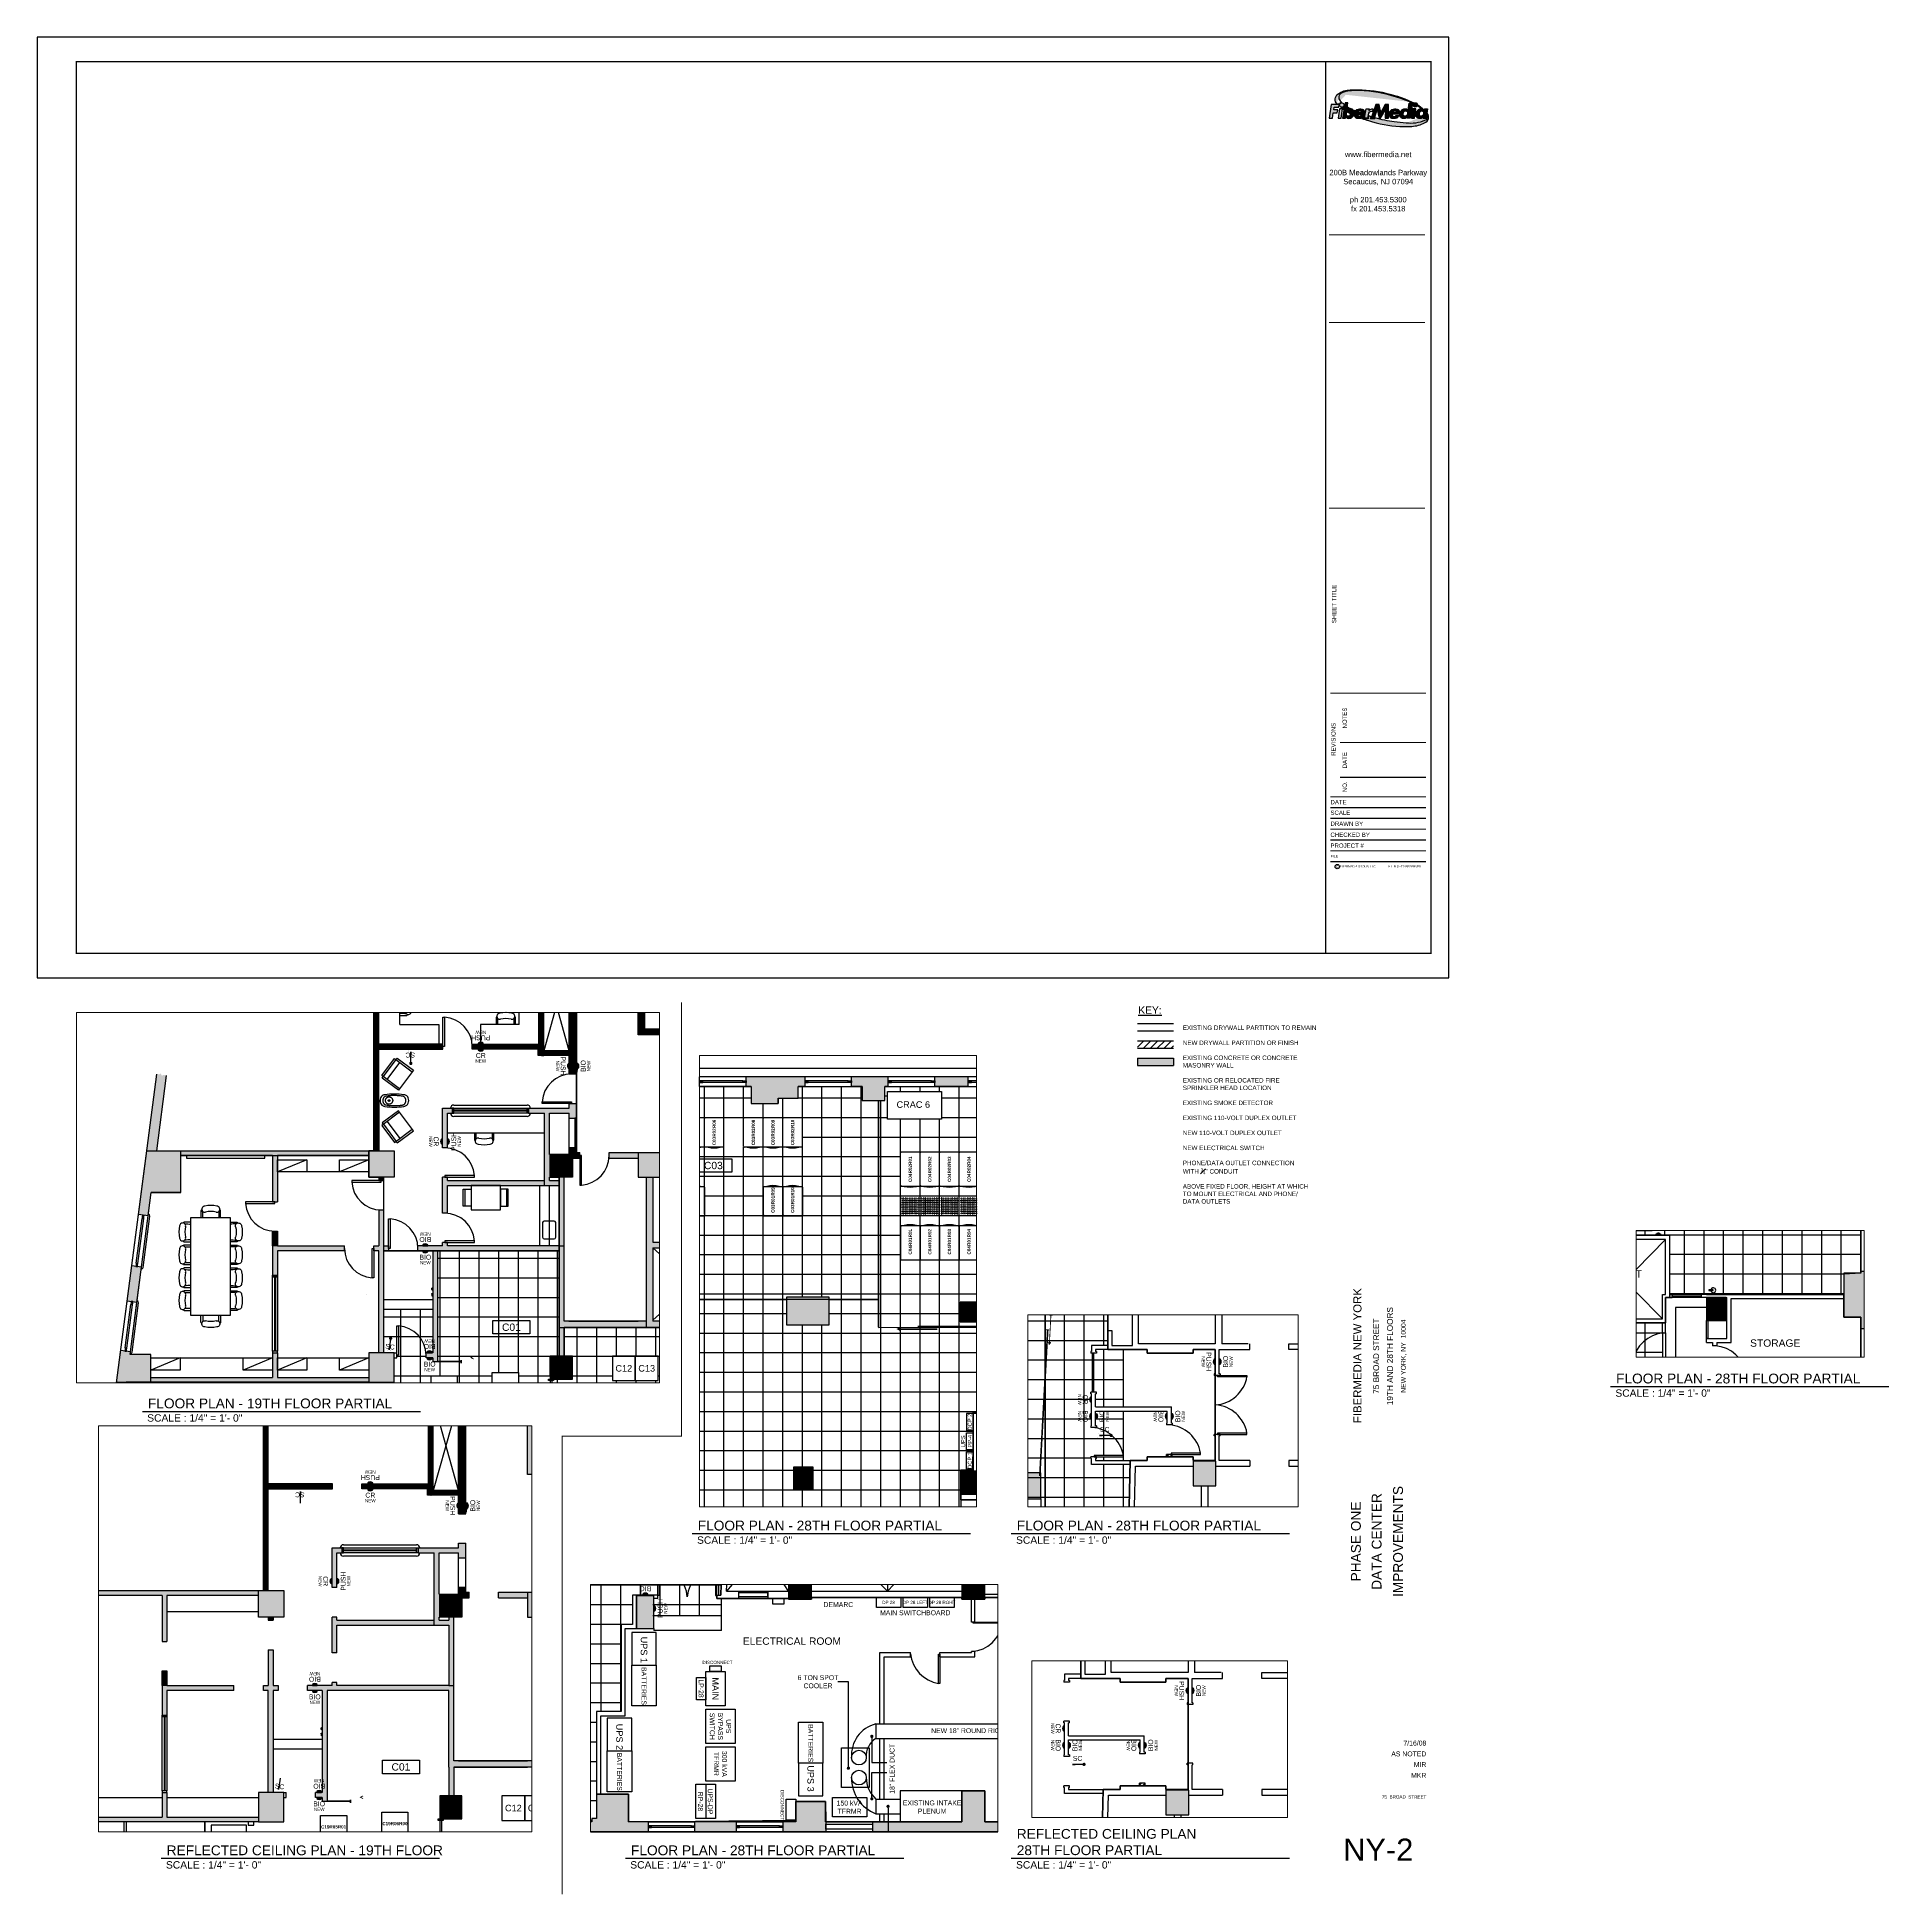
# Paper-space layout 'NY-2 - 24x36 - 2' of a CAD drawing. Header units: inches. Extents: x 0 to 47.2, y -23.4 to 24.
# The model-space entities are those that its viewports show. They can reach past a viewport. Long polylines and large blocks are cut down to what shows.
import ezdxf
from ezdxf.enums import TextEntityAlignment as Align

# ---------------------------------------------------------------- set-up
doc = ezdxf.new("R2010")
doc.units = ezdxf.units.IN
doc.header["$LTSCALE"] = 48
doc.header["$MEASUREMENT"] = 0
doc.linetypes.add('DASHED2', pattern=[0.375, 0.25, -0.125])
doc.linetypes.add('HIDDEN', pattern=[0.2, 0.1, -0.1])
for name, color, linetype in [('A-ANNO-TEXT-90', 1, 'Continuous'), ('A-ANNO-TEXT-CAGE', 4, 'Continuous'), ('A-CASX', 1, 'Continuous'), ('A-COLS', 6, 'Continuous'), ('A-COLS-PATT', 8, 'Continuous'), ('A-FLOR-CAGE', 3, 'Continuous'), ('A-FLOR-DOOR', 3, 'Continuous'), ('A-FLOR-ELEV', 1, 'Continuous'), ('A-FLOR-EQUIP', 3, 'Continuous'), ('A-FLOR-FURN', 3, 'Continuous'), ('A-FLOR-GLAZ', 2, 'Continuous'), ('A-FLOR-MILL', 3, 'Continuous'), ('A-FLOR-PART', 6, 'Continuous'), ('A-FLOR-PART-FILL', 252, 'Continuous'), ('A-FLOR-PATT-RAFL', 8, 'Continuous'), ('A-FLOR-RACK', 3, 'Continuous'), ('A-FLOR-SCRTY-CAMR', 3, 'Continuous'), ('A-FLOR-SILL', 1, 'Continuous'), ('A-FLOR-STAIR', 2, 'Continuous'), ('A-FLOR-TILE', 8, 'Continuous'), ('A-TEXT', 1, 'Continuous'), ('AG-TTL', 1, 'Continuous'), ('E-ELEC-SEC-CONTROL', 1, 'Continuous'), ('M-MECH-DUCT', 3, 'Continuous')]:
    doc.layers.add(name, color=color, linetype=linetype)
doc.styles.add('BLTEXT', font='arial.ttf', dxfattribs={"height": 6})
doc.styles.add('CRR Text', font='arialbd.ttf', dxfattribs={"height": 4})
doc.styles.add('HBA-DimT', font='ARCHS.SHX', dxfattribs={"width": 0.8})
doc.styles.get("Standard").update_dxf_attribs({"font": 'arial.ttf'})
doc.styles.add('TITLES', font='arial.ttf')
doc.styles.add('TITLES-3', font='arial.ttf')
doc.dimstyles.new('MJH ISO-25', dxfattribs={"dimscale": 2, "dimtxt": 2, "dimasz": 2, "dimexe": 1, "dimexo": 2, "dimtad": 1, "dimzin": 9, "dimlunit": 4, "dimtxsty": 'HBA-DimT', "dimblk": 'ARCHTICK', "dimcen": 2.5, "dimdle": 1, "dimclrd": 256, "dimclre": 256, "dimclrt": 4, "dimadec": 0, "dimazin": 0, "dimtfac": 0.75, "dimtmove": 0, "dimatfit": 3, "dimldrblk": 'DOT', "dimfxl": 1, "dimfrac": 1, "dimlwd": -1, "dimlwe": -1, "dimarcsym": 0})
pattern_1 = [(45, (0, 0), (-0.08838834765, 0.08838834765), [])]

# ---------------------------------------------------------------- blocks, each defined once
blk = doc.blocks.new('A$C0594215C')
h = blk.add_hatch(color=252)
edge = h.paths.add_edge_path()
edge.add_arc((0.171, -2.083), 1.994, 62.7894, 63.2238)
edge.add_line((1.069, -0.303), (1.072, -0.289))
edge.add_line((1.072, -0.289), (1.04, -0.289))
edge.add_arc((0.171, -2.083), 1.994, 64.1609, 72.4907)
edge.add_arc((-0.528, -3.968), 4.003, 71.0703, 84.8793)
edge.add_arc((-0.328, -2.37), 2.394, 86.2276, 94.9024)
edge.add_arc((-0.457, -0.695), 0.714, 96.0967, 112.5899)
edge.add_arc((-0.693, -0.152), 0.122, 108.3256, 226.6407)
edge.add_arc((0.069, 0.589), 1.185, 224.4633, 227.3059)
edge.add_arc((-0.737, -0.349), 0.0671, 87.7889, 157.4045)
edge.add_line((-0.799, -0.323), (-0.854, -0.323))
edge.add_arc((-0.739, -0.202), 0.167, 124.0419, 226.356, ccw=False)
edge.add_arc((-0.514, -0.508), 0.547, 90.8299, 125.5691, ccw=False)
edge.add_arc((-0.361, -3.311), 3.354, 64.9513, 92.7567, ccw=False)
edge.add_arc((0.704, -1.147), 0.944, 65.1656, 67.8969, ccw=False)
edge.add_arc((1.137, -0.342), 0.0628, 125.6608, 149.403)
h = blk.add_hatch(color=150)
h.paths.add_polyline_path([(-0.944, -0.473), (-0.933, -0.404), (-0.816, -0.404), (-0.804, -0.331), (-1.005, -0.331), (-1.062, -0.683), (-0.978, -0.683), (-0.955, -0.544), (-0.852, -0.544), (-0.841, -0.473)])
h.paths.add_polyline_path([(-0.832, -0.683), (-0.754, -0.683), (-0.716, -0.445), (-0.793, -0.445)])
h.paths.add_polyline_path([(-0.792, -0.349, 1), (-0.682, -0.349, 1)])
h.paths.add_polyline_path([(-0.048, -0.489), (-0.04, -0.445), (-0.12, -0.445), (-0.158, -0.683), (-0.079, -0.683), (-0.058, -0.555, -0.245072), (-0.016, -0.517, -0.204968), (0.045, -0.516), (0.055, -0.443, 0.148076), (0.012, -0.448, 0.095823)])
h = blk.add_hatch(color=252)
edge = h.paths.add_edge_path()
edge.add_arc((-0.558, -0.115), 0.361, 236.5401, 237.5629)
edge.add_arc((0.529, 1.413), 2.236, 235.0372, 235.8469)
edge.add_line((-0.726, -0.437), (-0.707, -0.437))
edge.add_line((-0.707, -0.437), (-0.709, -0.449))
edge.add_arc((0.529, 1.413), 2.236, 236.3711, 236.9146)
edge.add_line((-0.691, -0.46), (-0.679, -0.382))
edge.add_arc((-0.744, -0.338), 0.0793, 260.6469, 326.0635, ccw=False)
edge = h.paths.add_edge_path()
edge.add_arc((0.069, 0.589), 1.185, 236.2251, 239.4956)
edge.add_arc((-0.52, -0.542), 0.111, 96.4802, 110.1386)
edge.add_arc((-0.53, -0.548), 0.114, 104.3187, 127.9229)
edge.add_line((-0.6, -0.458), (-0.59, -0.396))
edge = h.paths.add_edge_path()
edge.add_arc((-0.271, -0.588), 0.163, 144.0048, 152.479)
edge.add_arc((-0.582, -0.547), 0.171, 11.729, 13.1612)
edge.add_arc((-0.519, -0.529), 0.105, 11.0202, 27.1121)
edge.add_arc((0.145, 0.636), 1.254, 242.9463, 244.1288)
edge = h.paths.add_edge_path()
edge.add_arc((0.529, 1.408), 2.236, 239.9159, 242.2112)
edge.add_arc((-0.579, -0.56), 0.0667, 350.7832, 372.2464)
edge.add_arc((-0.558, -0.564), 0.0479, 22.6194, 62.361)
edge.add_arc((-0.559, -0.608), 0.0898, 75.1488, 106.0788)
edge.add_arc((-0.539, -0.601), 0.0905, 119.4301, 125.3108)
edge = h.paths.add_edge_path()
edge.add_line((-0.156, -0.589), (-0.329, -0.589))
edge.add_line((-0.329, -0.589), (-0.329, -0.609))
edge.add_arc((-0.29, -0.583), 0.0473, 213.887, 332.846)
edge.add_line((-0.248, -0.604), (-0.158, -0.604))
edge.add_line((-0.158, -0.604), (-0.156, -0.589))
edge = h.paths.add_edge_path()
edge.add_line((0.113, -0.675), (0.106, -0.696))
edge.add_line((0.106, -0.696), (-0.006, -0.696))
edge.add_line((-0.006, -0.696), (0.011, -0.645))
edge.add_arc((1.201, 3.259), 4.081, 252.0637, 253.0564, ccw=False)
edge.add_line((-0.056, -0.624), (-0.068, -0.696))
edge.add_line((-0.068, -0.696), (-0.173, -0.696))
edge.add_line((-0.173, -0.696), (-0.162, -0.627))
edge.add_arc((-0.281, -0.571), 0.131, 293.8965, 334.8573, ccw=False)
edge.add_arc((0.529, 1.413), 2.236, 250.2161, 254.8022)
edge.add_arc((0.929, 2.388), 3.284, 252.5363, 266.76)
edge.add_arc((0.896, 1.992), 2.887, 266.9601, 273.0399)
edge.add_arc((0.997, -0.05), 0.842, 273.5404, 296.6494)
edge.add_arc((1.319, -0.656), 0.157, 290.9961, 398.7429)
edge.add_line((1.441, -0.558), (1.437, -0.584))
edge.add_arc((1.338, -0.636), 0.112, -74.7907, 27.4974, ccw=False)
edge.add_arc((1.022, 0.074), 0.887, 262.5246, 292.9024, ccw=False)
edge.add_line((0.907, -0.806), (0.601, -0.778))
edge.add_arc((1.201, 3.259), 4.081, 254.5373, 261.5451, ccw=False)
h = blk.add_hatch(color=150)
h.paths.add_polyline_path([(-0.464, -0.651, 0.242231), (-0.43, -0.511, 0.229234), (-0.477, -0.448, 0.198165), (-0.556, -0.445, 0.157245), (-0.611, -0.479), (-0.581, -0.292), (-0.656, -0.292), (-0.719, -0.683), (-0.644, -0.683), (-0.637, -0.643, 0.218493), (-0.598, -0.685, 0.192269), (-0.529, -0.685, 0.152836)])
h.paths.add_polyline_path([(-0.539, -0.618, -0.348779), (-0.621, -0.606, -0.308396), (-0.619, -0.538, -0.10989), (-0.587, -0.51, -0.140323), (-0.533, -0.509, -0.182468), (-0.506, -0.538, -0.152595), (-0.51, -0.582, -0.194321)], flags=16)
h = blk.add_hatch(color=150)
h.paths.add_polyline_path([(-0.342, -0.613), (-0.342, -0.576), (-0.161, -0.576, 0.340467), (-0.189, -0.464, 0.506645), (-0.414, -0.547, 0.158656), (-0.407, -0.643, 0.157691), (-0.353, -0.687, 0.137177), (-0.255, -0.687, 0.243345), (-0.172, -0.617), (-0.241, -0.617, -0.54938)])
h.paths.add_polyline_path([(-0.339, -0.534, -0.526598), (-0.237, -0.499, -0.268692), (-0.224, -0.534)], flags=16)
blk.add_hatch(color=7).paths.add_polyline_path([(0.455, -0.331), (0.372, -0.331), (0.258, -0.533), (0.213, -0.331), (0.129, -0.331), (0.012, -0.683), (0.097, -0.683), (0.164, -0.462), (0.218, -0.683), (0.251, -0.683), (0.376, -0.465), (0.371, -0.683), (0.455, -0.683)])
h = blk.add_hatch(color=7)
h.paths.add_polyline_path([(0.701, -0.464, 0.506645), (0.477, -0.547, 0.158656), (0.483, -0.643, 0.157691), (0.538, -0.687, 0.137177), (0.635, -0.687, 0.243345), (0.719, -0.617), (0.65, -0.617, -0.54938), (0.548, -0.613), (0.548, -0.576), (0.729, -0.576, 0.340467)])
h.paths.add_polyline_path([(0.671, -0.534), (0.556, -0.534, -0.526598), (0.658, -0.499, -0.268692)], flags=16)
h = blk.add_hatch(color=256)
h.paths.add_polyline_path([(1.063, -0.296), (0.983, -0.296), (0.954, -0.481, 0.166083), (0.913, -0.446, 0.192269), (0.844, -0.446, 0.130237), (0.782, -0.485, 0.276075), (0.745, -0.619, 0.229234), (0.792, -0.683, 0.161259), (0.878, -0.688, 0.125212), (0.928, -0.65), (0.923, -0.683), (1.003, -0.683)])
h.paths.add_polyline_path([(0.936, -0.524, -0.304796), (0.935, -0.592, -0.111952), (0.902, -0.621, -0.140323), (0.848, -0.622, -0.182468), (0.822, -0.593, -0.152595), (0.825, -0.549, -0.194321), (0.855, -0.513, -0.348779)], flags=16)
h = blk.add_hatch(color=7)
h.paths.add_polyline_path([(1.154, -0.445), (1.074, -0.445), (1.037, -0.683), (1.117, -0.683)])
h.paths.add_polyline_path([(1.082, -0.342, 1), (1.192, -0.342, 1)])
h = blk.add_hatch(color=256)
h.paths.add_polyline_path([(1.324, -0.446, 0.192269), (1.255, -0.446, 0.130237), (1.193, -0.485, 0.276075), (1.156, -0.619, 0.229234), (1.203, -0.683, 0.161259), (1.289, -0.688, 0.125212), (1.339, -0.65), (1.334, -0.683), (1.414, -0.683), (1.451, -0.445), (1.371, -0.445), (1.366, -0.481, 0.166083)])
h.paths.add_polyline_path([(1.348, -0.524, -0.308396), (1.346, -0.593, -0.10989), (1.314, -0.621, -0.140323), (1.26, -0.622, -0.182468), (1.233, -0.593, -0.152595), (1.237, -0.549, -0.194321), (1.266, -0.513, -0.348779)], flags=16)
h = blk.add_hatch(color=252)
edge = h.paths.add_edge_path()
edge.add_arc((1.295, -0.524), 0.0907, 68.3504, 69.0893)
edge.add_arc((1.29, -0.533), 0.101, 68.267, 96.4055)
edge.add_line((1.278, -0.433), (1.249, -0.406))
edge.add_arc((0.171, -2.083), 1.994, 57.274, 59.1837)
edge.add_arc((1.137, -0.342), 0.0628, 332.5702, 357.8214)
edge.add_arc((0.704, -1.147), 0.944, 48.5824, 58.3167, ccw=False)
blk.add_line((1.334, -0.683), (1.414, -0.683))
at = {"color": 252}
for points in [[(1.083, -0.31, 0.001895), (1.069, -0.303), (1.072, -0.289), (1.04, -0.289, 0.036362), (0.771, -0.182, 0.060326), (-0.17, 0.019, 0.037869), (-0.532, 0.015, 0.07209), (-0.731, -0.035, 0.567589), (-0.777, -0.241, 0.012404), (-0.734, -0.282, 0.313456), (-0.799, -0.323), (-0.854, -0.323, -0.478659), (-0.832, -0.063, -0.15275), (-0.522, 0.039, -0.121923), (1.059, -0.273, -0.011918), (1.1, -0.291, 0.103967)], [(-0.757, -0.416, 0.004463), (-0.752, -0.419, 0.003533), (-0.726, -0.437), (-0.707, -0.437), (-0.709, -0.449, 0.002372), (-0.691, -0.46), (-0.679, -0.382, -0.293447)], [(-0.59, -0.396, 0.014271), (-0.532, -0.432, 0.059667), (-0.558, -0.438, 0.103358), (-0.6, -0.458)], [(1.328, -0.44, 0.003224), (1.327, -0.439, 0.123398), (1.278, -0.433), (1.249, -0.406, 0.008333), (1.193, -0.371, 0.110627), (1.2, -0.344, -0.042499)], [(-0.591, -0.527, 0.010016), (-0.513, -0.57, 0.093926), (-0.514, -0.546, 0.175165), (-0.536, -0.522, 0.135783), (-0.584, -0.522, 0.025665)], [(-0.403, -0.492, 0.036993), (-0.415, -0.513, 0.006249), (-0.416, -0.509, 0.07033), (-0.426, -0.481, 0.00516)], [(-0.156, -0.589), (-0.329, -0.589), (-0.329, -0.609, 0.57131), (-0.248, -0.604), (-0.158, -0.604)], [(0.113, -0.675), (0.106, -0.696), (-0.006, -0.696), (0.011, -0.645, -0.004332), (-0.056, -0.624), (-0.068, -0.696), (-0.173, -0.696), (-0.162, -0.627, -0.180653), (-0.227, -0.691, 0.020013), (-0.057, -0.745, 0.062143), (0.743, -0.891, 0.026534), (1.049, -0.891, 0.101175), (1.375, -0.803, 0.508135), (1.441, -0.558), (1.437, -0.584, -0.47852), (1.368, -0.744, -0.13333), (0.907, -0.806), (0.601, -0.778, -0.030587)]]:
    blk.add_lwpolyline(points, format="xyb", close=True, dxfattribs=at)
at = {"color": 150}
for points in [[(-1.062, -0.683), (-0.978, -0.683), (-0.955, -0.544), (-0.852, -0.544), (-0.841, -0.473), (-0.944, -0.473), (-0.933, -0.404), (-0.816, -0.404), (-0.804, -0.331), (-1.005, -0.331), (-1.062, -0.683)], [(-0.754, -0.683), (-0.716, -0.445), (-0.793, -0.445), (-0.832, -0.683)]]:
    blk.add_lwpolyline(points, close=True, dxfattribs=at)
for points in [[(-0.611, -0.479), (-0.581, -0.292), (-0.656, -0.292), (-0.719, -0.683), (-0.644, -0.683), (-0.637, -0.643, 0.218493), (-0.598, -0.685, 0.192269), (-0.529, -0.685, 0.152836), (-0.464, -0.651, 0.242231), (-0.43, -0.511, 0.229234), (-0.477, -0.448, 0.198165), (-0.556, -0.445, 0.162283), (-0.612, -0.481)], [(-0.618, -0.476, 0.000165), (-0.618, -0.476, 0.000165)]]:
    blk.add_lwpolyline(points, format="xyb", dxfattribs=at)
for points in [[(-0.241, -0.617), (-0.172, -0.617, -0.243345), (-0.255, -0.687, -0.137177), (-0.353, -0.687, -0.157691), (-0.407, -0.643, -0.158656), (-0.414, -0.547, -0.506645), (-0.189, -0.464, -0.340467), (-0.161, -0.576), (-0.342, -0.576), (-0.342, -0.613, 0.54938)], [(-0.079, -0.683), (-0.158, -0.683), (-0.12, -0.445), (-0.04, -0.445), (-0.048, -0.489, -0.093592), (0.01, -0.449, -0.153751), (0.055, -0.443), (0.045, -0.516, 0.204968), (-0.016, -0.517, 0.245072), (-0.058, -0.555)], [(-0.621, -0.606, 0.348779), (-0.539, -0.618, 0.194321), (-0.51, -0.582, 0.152595), (-0.506, -0.538, 0.182468), (-0.533, -0.509, 0.140323), (-0.587, -0.51, 0.111952), (-0.619, -0.539, 0.304796)], [(-0.237, -0.499, -0.268692), (-0.224, -0.534), (-0.339, -0.534, -0.526598)]]:
    blk.add_lwpolyline(points, format="xyb", close=True, dxfattribs=at)
at = {"color": 7}
blk.add_lwpolyline([(0.455, -0.683), (0.455, -0.331), (0.372, -0.331), (0.258, -0.533), (0.213, -0.331), (0.129, -0.331), (0.012, -0.683), (0.097, -0.683), (0.164, -0.462), (0.218, -0.683), (0.251, -0.683), (0.376, -0.465), (0.371, -0.683), (0.455, -0.683)], dxfattribs=at)
for points in [[(0.65, -0.617), (0.719, -0.617, -0.243345), (0.635, -0.687, -0.137177), (0.538, -0.687, -0.157691), (0.483, -0.643, -0.158656), (0.477, -0.547, -0.506645), (0.701, -0.464, -0.340467), (0.729, -0.576), (0.548, -0.576), (0.548, -0.613, 0.54938)], [(0.954, -0.481), (0.983, -0.296), (1.063, -0.296), (1.003, -0.683), (0.923, -0.683), (0.928, -0.65, -0.125212), (0.878, -0.688, -0.161259), (0.792, -0.683, -0.229234), (0.745, -0.619, -0.276075), (0.782, -0.485, -0.130237), (0.844, -0.446, -0.192269), (0.913, -0.446, -0.166083)], [(0.658, -0.499, -0.268692), (0.671, -0.534), (0.556, -0.534, -0.526598)], [(0.936, -0.524, 0.348779), (0.855, -0.513, 0.194321), (0.825, -0.549, 0.152595), (0.822, -0.593, 0.182468), (0.848, -0.622, 0.140323), (0.902, -0.621, 0.111952), (0.935, -0.592, 0.304796)]]:
    blk.add_lwpolyline(points, format="xyb", close=True, dxfattribs=at)
blk.add_lwpolyline([(1.074, -0.445), (1.037, -0.683), (1.117, -0.683), (1.154, -0.445)], close=True, dxfattribs=at)
for points in [[(1.371, -0.445), (1.451, -0.445), (1.414, -0.683), (1.334, -0.683), (1.339, -0.65, -0.125212), (1.289, -0.688, -0.161259), (1.203, -0.683, -0.229234), (1.156, -0.619, -0.276075), (1.193, -0.485, -0.130237), (1.255, -0.446, -0.192269), (1.324, -0.446, -0.166083), (1.366, -0.481)], [(1.348, -0.524, 0.348779), (1.266, -0.513, 0.194321), (1.237, -0.549, 0.152595), (1.233, -0.593, 0.182468), (1.26, -0.622, 0.140323), (1.314, -0.621, 0.111952), (1.346, -0.592, 0.304796)]]:
    blk.add_lwpolyline(points, format="xyb", close=True)
at = {"color": 252}
blk.add_lwpolyline([(1.431, -0.574, 0.012864), (1.428, -0.569)], format="xyb", dxfattribs=at)
at = {"color": 150}
blk.add_circle((-0.737, -0.349), 0.0551, dxfattribs=at)
at = {"color": 7}
blk.add_circle((1.137, -0.342), 0.0551, dxfattribs=at)
blk = doc.blocks.new('FBRMD-24x36-TITLE')
at = {"color": 5, "const_width": 0.0312}
blk.add_lwpolyline([(1, 0.625), (32.856, 0.625), (32.856, 23.375), (1, 23.375)], close=True, dxfattribs=at)
for points in [[(32.856, 0.625), (35.543, 0.625), (35.543, 23.375), (32.856, 23.375)], [(35.39, 18.957), (32.947, 18.957)], [(35.39, 16.72), (32.947, 16.72)], [(35.39, 11.984), (32.947, 11.984)], [(35.421, 7.264), (32.978, 7.264)], [(35.421, 6.006), (33.224, 6.006)], [(35.421, 5.118), (33.224, 5.118)], [(35.421, 4.619), (32.978, 4.619)], [(35.421, 4.619), (32.978, 4.619)], [(35.421, 4.344), (32.978, 4.344)], [(35.421, 4.069), (32.978, 4.069)], [(35.421, 3.794), (32.978, 3.794)], [(35.421, 3.519), (32.978, 3.519)], [(35.421, 3.244), (32.978, 3.244)], [(35.421, 2.969), (32.978, 2.969)]]:
    blk.add_lwpolyline(points, dxfattribs=at)
at = {"color": 1}
blk.add_circle((33.154, 2.839), 0.0555, dxfattribs=at)
at = {"layer": 'DEFPOINTS'}
blk.add_lwpolyline([(0, 0), (36, 0), (36, 24), (0, 24)], close=True, dxfattribs=at)
blk.add_blockref('A$C0594215C', (34.008, 22.615))
at = {"color": 1, "style": 'TITLES'}
for s, p in [('NOTES', (33.399, 6.364)), ('REVISIONS', (33.112, 5.666)), ('DATE', (33.399, 5.346)), ('NO.', (33.399, 4.739))]:
    blk.add_text(s, height=0.1107, rotation=90, dxfattribs=at).set_placement(p)
for s, height, p in [('SCALE', 0.1107, (32.981, 4.159)), ('DATE', 0.1107, (32.981, 4.429)), ('DRAWN BY', 0.1107, (32.981, 3.88)), ('CHECKED BY', 0.1107, (32.981, 3.597)), ('PROJECT # ', 0.1107, (32.981, 3.32)), ('FILE', 0.0625, (32.99, 3.075)), ('c  ', 0.0738, (33.128, 2.814)), ('FIBERMEDIA GROUP, LLC.', 0.0521, (33.22, 2.818)), ('ALL RIGHTS RESERVED', 0.0521, (34.449, 2.818))]:
    blk.add_text(s, height=height, dxfattribs=at).set_placement(p)
for tag, height, p in [('SCALE', 0.125, (35.425, 4.143)), ('DATE', 0.125, (35.425, 4.418)), ('AUTHOR', 0.125, (35.425, 3.871)), ('REVIEWER', 0.125, (35.425, 3.595)), ('PROJECT#', 0.125, (35.425, 3.32)), ('FILENAME', 0.0833, (35.425, 3.066))]:
    blk.add_attdef(tag, text='', height=height, dxfattribs=at).set_placement(p, align=Align.RIGHT)
blk.add_attdef('SHEET', text='', height=0.562, dxfattribs=at).set_placement((34.199, 1.763), align=Align.MIDDLE_CENTER)
at = {"layer": 'AG-TTL', "style": 'TITLES'}
blk.add_text('SHEET TITLE', height=0.11068, rotation=90, dxfattribs=at).set_placement((33.128, 9.051))
at = {"layer": 'AG-TTL', "insert": (34.199, 21.077), "char_height": 0.13835, "width": 2.67969, "attachment_point": 2, "style": 'TITLES'}
blk.add_mtext('www.fibermedia.net\\P\\P200B Meadowlands Parkway\\PSecaucus, NJ 07094\\P\\Pph 201.453.5300\\Pfx 201.453.5318', dxfattribs=at)
at = {"layer": 'AG-TTL'}
for tag, height, style, p in [('BUILDINGNAME', 0.258, 'TITLES', (33.678, 14.352)), ('BUILDINGADDRESS', 0.149, 'TITLES', (34.127, 14.352)), ('BUILDINGADDRESS2', 0.149, 'TITLES', (34.51, 14.352)), ('ADDRESS12', 0.161, 'TITLES-3', (34.899, 14.352)), ('SHEETNAME1', 0.25, 'TITLES-3', (33.864, 9.585)), ('SHEETNAME2', 0.25, 'TITLES-3', (34.281, 9.585)), ('SHEETNAME3', 0.25, 'TITLES-3', (34.666, 9.585)), ('PHASE', 0.167, 'TITLES-3', (35.312, 9.589))]:
    blk.add_attdef(tag, text='', height=height, rotation=90, dxfattribs=dict(at, style=style)).set_placement(p, align=Align.CENTER)
blk = doc.blocks.new('CHAIR-2')
for p, q in [((-13, 9), (-13, 0)), ((-12, 10), (-12, 10)), ((12, 10), (12, 10)), ((13, 0), (13, 9))]:
    blk.add_line(p, q)
for centre, radius, start, end in [((-12, 9), 1, 90, 180), ((-7.9, 11), 4.05, 91.5696, 282.6804), ((-78.2, 0.2), 67.8, 359.7886, 6.9939), ((0, -16.5), 32.5, 75.75, 104.25), ((0, -17), 25, 73.7398, 106.2602), ((7.9, 11), 4.05, 257.3196, 88.4304), ((78.3, 0.2), 67.8, 173.0061, 180.2114), ((12, 9), 1, 0, 90)]:
    blk.add_arc(centre, radius, start, end)
blk = doc.blocks.new('A$C495E01D2')
at = {"layer": 'A-CASX', "ltscale": 48, "rotation": 180}
blk.add_blockref('CHAIR-2', (-0.3, 0), dxfattribs=at)
blk = doc.blocks.new('_ArchTick')
at = {"color": 0, "linetype": 'ByBlock', "const_width": 0.15}
blk.add_lwpolyline([(-0.5, -0.5), (0.5, 0.5)], dxfattribs=at)
blk = doc.blocks.new('_Dot')
at = {"color": 0, "linetype": 'ByBlock', "lineweight": -2}
blk.add_line((-0.5, 0), (-1, 0), dxfattribs=at)
at = {"color": 0, "linetype": 'ByBlock', "const_width": 0.5}
blk.add_lwpolyline([(-0.25, 0, 1), (0.25, 0, 1)], format="xyb", close=True, dxfattribs=at)
blk = doc.blocks.new('CAGE TAG')
at = {"linetype": 'Continuous'}
blk.add_lwpolyline([(-22.7, 8.3), (22.7, 8.3), (22.7, -8.3), (-22.7, -8.3)], close=True, dxfattribs=at)
at = {"style": 'TITLES'}
blk.add_attdef('CAGE', text='', height=9, dxfattribs=at).set_placement((0, 0), align=Align.MIDDLE_CENTER)
blk = doc.blocks.new('tripplite-sr42ub-l')
for p, q in [((1, 24), (0, 23)), ((0, 1), (0, 23)), ((1, 24), (41, 24)), ((42, 23), (41, 24)), ((42, 1), (42, 23)), ((0, 1), (1, 0)), ((1, 0), (41, 0)), ((41, 0), (42, 1))]:
    blk.add_line(p, q)
blk.add_arc((27.625, 12), 28.625, 164.810713, 195.189287)
at = {"style": 'CRR Text'}
for tag, p in [('CG', (10.5, 12)), ('RW', (21, 12)), ('RK', (31.5, 12))]:
    blk.add_attdef(tag, text='', height=4, dxfattribs=at).set_placement(p, align=Align.MIDDLE_CENTER)
blk = doc.blocks.new('tripplite-sr42ub-r')
for p, q in [((-41, 0), (-42, -1)), ((-1, 0), (-41, 0)), ((0, -1), (-1, 0)), ((-42, -1), (-42, -23)), ((0, -1), (0, -23)), ((-42, -23), (-41, -24)), ((-1, -24), (-41, -24)), ((-1, -24), (0, -23))]:
    blk.add_line(p, q)
blk.add_arc((-27.6, -12), 28.6, 344.8107, 15.1893)
at = {"style": 'CRR Text'}
for tag, p in [('CG', (-30.3, -12)), ('RW', (-19.8, -12)), ('RK', (-9.3, -12))]:
    blk.add_attdef(tag, text='', height=4, dxfattribs=at).set_placement(p, align=Align.MIDDLE_CENTER)
blk = doc.blocks.new('venttile')
for centre in [(-22, 22), (-22, 21), (-22, 20), (-22, 19), (-22, 18), (-22, 17), (-22, 16), (-22, 15), (-22, 14), (-22, 13), (-22, 12), (-22, 11), (-22, 10), (-22, 9), (-22, 8), (-22, 7), (-22, 6), (-22, 5), (-22, 4), (-22, 3), (-22, 2), (-21, 21.5), (-21, 20.5), (-21, 19.5), (-21, 18.5), (-21, 17.5), (-21, 16.5), (-21, 15.5), (-21, 14.5), (-21, 13.5), (-21, 12.5), (-21, 11.5), (-21, 10.5), (-21, 9.5), (-21, 8.5), (-21, 7.5), (-21, 6.5), (-21, 5.5), (-21, 4.5), (-21, 3.5), (-21, 2.5), (-20, 22), (-20, 21), (-20, 20), (-20, 19), (-20, 18), (-20, 17), (-20, 16), (-20, 15), (-20, 14), (-20, 13), (-20, 12), (-20, 11), (-20, 10), (-20, 9), (-20, 8), (-20, 7), (-20, 6), (-20, 5), (-20, 4), (-20, 3), (-20, 2), (-19, 21.5), (-19, 20.5), (-19, 19.5), (-19, 18.5), (-19, 17.5), (-19, 16.5), (-19, 15.5), (-19, 14.5), (-19, 13.5), (-19, 12.5), (-19, 11.5), (-19, 10.5), (-19, 9.5), (-19, 8.5), (-19, 7.5), (-19, 6.5), (-19, 5.5), (-19, 4.5), (-19, 3.5), (-19, 2.5), (-18, 22), (-18, 21), (-18, 20), (-18, 19), (-18, 18), (-18, 17), (-18, 16), (-18, 15), (-18, 14), (-18, 13), (-18, 12), (-18, 11), (-18, 10), (-18, 9), (-18, 8), (-18, 7), (-18, 6), (-18, 5), (-18, 4), (-18, 3), (-18, 2), (-17, 21.5), (-17, 20.5), (-17, 19.5), (-17, 18.5), (-17, 17.5), (-17, 16.5), (-17, 15.5), (-17, 14.5), (-17, 13.5), (-17, 12.5), (-17, 11.5), (-17, 10.5), (-17, 9.5), (-17, 8.5), (-17, 7.5), (-17, 6.5), (-17, 5.5), (-17, 4.5), (-17, 3.5), (-17, 2.5), (-16, 22), (-16, 21), (-16, 20), (-16, 19), (-16, 18), (-16, 17), (-16, 16), (-16, 15), (-16, 14), (-16, 13), (-16, 12), (-16, 11), (-16, 10), (-16, 9), (-16, 8), (-16, 7), (-16, 6), (-16, 5), (-16, 4), (-16, 3), (-16, 2), (-15, 21.5), (-15, 20.5), (-15, 19.5), (-15, 18.5), (-15, 17.5), (-15, 16.5), (-15, 15.5), (-15, 14.5), (-15, 13.5), (-15, 12.5), (-15, 11.5), (-15, 10.5), (-15, 9.5), (-15, 8.5), (-15, 7.5), (-15, 6.5), (-15, 5.5), (-15, 4.5), (-15, 3.5), (-15, 2.5), (-14, 22), (-14, 21), (-14, 20), (-14, 19), (-14, 18), (-14, 17), (-14, 16), (-14, 15), (-14, 14), (-14, 13), (-14, 12), (-14, 11), (-14, 10), (-14, 9), (-14, 8), (-14, 7), (-14, 6), (-14, 5), (-14, 4), (-14, 3), (-14, 2), (-13, 21.5), (-13, 20.5), (-13, 19.5), (-13, 18.5), (-13, 17.5), (-13, 16.5), (-13, 15.5), (-13, 14.5), (-13, 13.5), (-13, 12.5), (-13, 11.5), (-13, 10.5), (-13, 9.5), (-13, 8.5), (-13, 7.5), (-13, 6.5), (-13, 5.5), (-13, 4.5), (-13, 3.5), (-13, 2.5), (-12, 22), (-12, 21), (-12, 20), (-12, 19), (-12, 18), (-12, 17), (-12, 16), (-12, 15), (-12, 14), (-12, 13), (-12, 12), (-12, 11), (-12, 10), (-12, 9), (-12, 8), (-12, 7), (-12, 6), (-12, 5), (-12, 4), (-12, 3), (-12, 2), (-11, 21.5), (-11, 20.5), (-11, 19.5), (-11, 18.5), (-11, 17.5), (-11, 16.5), (-11, 15.5), (-11, 14.5), (-11, 13.5), (-11, 12.5), (-11, 11.5), (-11, 10.5), (-11, 9.5), (-11, 8.5), (-11, 7.5), (-11, 6.5), (-11, 5.5), (-11, 4.5), (-11, 3.5), (-11, 2.5), (-10, 22), (-10, 21), (-10, 20), (-10, 19), (-10, 18), (-10, 17), (-10, 16), (-10, 15), (-10, 14), (-10, 13), (-10, 12), (-10, 11), (-10, 10), (-10, 9), (-10, 8), (-10, 7), (-10, 6), (-10, 5), (-10, 4), (-10, 3), (-10, 2), (-9, 21.5), (-9, 20.5), (-9, 19.5), (-9, 18.5), (-9, 17.5), (-9, 16.5), (-9, 15.5), (-9, 14.5), (-9, 13.5), (-9, 12.5), (-9, 11.5), (-9, 10.5), (-9, 9.5), (-9, 8.5), (-9, 7.5), (-9, 6.5), (-9, 5.5), (-9, 4.5), (-9, 3.5), (-9, 2.5), (-8, 22), (-8, 21), (-8, 20), (-8, 19), (-8, 18), (-8, 17), (-8, 16), (-8, 15), (-8, 14), (-8, 13), (-8, 12), (-8, 11), (-8, 10), (-8, 9), (-8, 8), (-8, 7), (-8, 6), (-8, 5), (-8, 4), (-8, 3), (-8, 2), (-7, 21.5), (-7, 20.5), (-7, 19.5), (-7, 18.5), (-7, 17.5), (-7, 16.5), (-7, 15.5), (-7, 14.5), (-7, 13.5), (-7, 12.5), (-7, 11.5), (-7, 10.5), (-7, 9.5), (-7, 8.5), (-7, 7.5), (-7, 6.5), (-7, 5.5), (-7, 4.5), (-7, 3.5), (-7, 2.5), (-6, 22), (-6, 21), (-6, 20), (-6, 19), (-6, 18), (-6, 17), (-6, 16), (-6, 15), (-6, 14), (-6, 13), (-6, 12), (-6, 11), (-6, 10), (-6, 9), (-6, 8), (-6, 7), (-6, 6), (-6, 5), (-6, 4), (-6, 3), (-6, 2), (-5, 21.5), (-5, 20.5), (-5, 19.5), (-5, 18.5), (-5, 17.5), (-5, 16.5), (-5, 15.5), (-5, 14.5), (-5, 13.5), (-5, 12.5), (-5, 11.5), (-5, 10.5), (-5, 9.5), (-5, 8.5), (-5, 7.5), (-5, 6.5), (-5, 5.5), (-5, 4.5), (-5, 3.5), (-5, 2.5), (-4, 22), (-4, 21), (-4, 20), (-4, 19), (-4, 18), (-4, 17), (-4, 16), (-4, 15), (-4, 14), (-4, 13), (-4, 12), (-4, 11), (-4, 10), (-4, 9), (-4, 8), (-4, 7), (-4, 6), (-4, 5), (-4, 4), (-4, 3), (-4, 2), (-3, 21.5), (-3, 20.5), (-3, 19.5), (-3, 18.5), (-3, 17.5), (-3, 16.5), (-3, 15.5), (-3, 14.5), (-3, 13.5), (-3, 12.5), (-3, 11.5), (-3, 10.5), (-3, 9.5), (-3, 8.5), (-3, 7.5), (-3, 6.5), (-3, 5.5), (-3, 4.5), (-3, 3.5), (-3, 2.5), (-2, 22), (-2, 21), (-2, 20), (-2, 19), (-2, 18), (-2, 17), (-2, 16), (-2, 15), (-2, 14), (-2, 13), (-2, 12), (-2, 11), (-2, 10), (-2, 9), (-2, 8), (-2, 7), (-2, 6), (-2, 5), (-2, 4), (-2, 3), (-2, 2)]:
    blk.add_circle(centre, 0.1)
blk = doc.blocks.new('ACCESSCONTROL')
at = {"linetype": 'Continuous'}
blk.add_lwpolyline([(-3, -1.2), (3, -1.2), (3, 0), (-3, 0)], close=True, dxfattribs=at)
blk.add_arc((0, 1.7), 4.22, 224.7603, 315.2397, dxfattribs=at)
at = {"linetype": 'Continuous', "style": 'BLTEXT'}
for tag, height, p in [('ACTYPE', 6, (0, -7.8)), ('ACSTAT', 4, (0, -14.5))]:
    blk.add_attdef(tag, text='', height=height, dxfattribs=at).set_placement(p, align=Align.MIDDLE_CENTER)
blk = doc.blocks.new('tripplite-sr36ub-r')
for p, q in [((-35, 0), (-36, -1)), ((-1, 0), (-35, 0)), ((0, -1), (-1, 0)), ((-36, -1), (-36, -23)), ((0, -1), (0, -23)), ((-36, -23), (-35, -24)), ((-1, -24), (-35, -24)), ((-1, -24), (0, -23))]:
    blk.add_line(p, q)
blk.add_arc((-27.6, -12), 28.6, 344.8107, 15.1893)
at = {"style": 'CRR Text'}
for tag, p in [('CG', (-27.3, -12)), ('RW', (-16.8, -12)), ('RK', (-6.3, -12))]:
    blk.add_attdef(tag, text='', height=4, dxfattribs=at).set_placement(p, align=Align.MIDDLE_CENTER)
blk = doc.blocks.new('tripplite-sr36ub-l')
for p, q in [((1, 24), (0, 23)), ((0, 1), (0, 23)), ((1, 24), (35, 24)), ((36, 23), (35, 24)), ((36, 1), (36, 23)), ((0, 1), (1, 0)), ((35, 0), (36, 1)), ((1, 0), (35, 0))]:
    blk.add_line(p, q)
blk.add_arc((27.625, 12), 28.625, 164.810713, 195.189287)
at = {"style": 'CRR Text'}
for tag, p in [('CG', (7.5, 12)), ('RW', (18, 12)), ('RK', (28.5, 12))]:
    blk.add_attdef(tag, text='', height=4, dxfattribs=at).set_placement(p, align=Align.MIDDLE_CENTER)
blk = doc.blocks.new('446_2D')
at = {"linetype": 'Continuous'}
for p, q in [((-13, 24.75), (13, 24.75)), ((-13, 19), (13, 19))]:
    blk.add_line(p, q, dxfattribs=at)
for points in [[(13, 24.86275), (15.25, 24.86275), (15.25, 0), (-15.25, 0), (-15.25, 24.86275), (-13, 24.86275)], [(-13, 0), (-13, 27), (13, 27), (13, 0)]]:
    blk.add_lwpolyline(points, dxfattribs=at)
blk = doc.blocks.new('CDTSTB_2D')
at = {"linetype": 'HIDDEN'}
for radius in [4.5, 1]:
    blk.add_circle((24, -8), radius, dxfattribs=at)
at = {"linetype": 'Continuous'}
for centre, radius, start, end in [((17.5, -81), 81, 81.6877, 98.3123), ((17.5, -8), 17.5, 174.3223, 185.6777), ((5.9, -6.9), 5.88, 111.2055, 174.3223), ((5.9, -9.1), 5.88, 185.6777, 248.7945), ((7.1, -9.9), 9.1, 98.3123, 111.2055), ((7.1, -6.1), 9.1, 248.7945, 261.6877), ((17.5, 65), 81, 261.6877, 278.3123), ((27.9, -9.9), 9.1, 68.7945, 81.6877), ((27.9, -6.1), 9.1, 278.3123, 291.2055), ((29.1, -6.9), 5.88, 5.6777, 68.7945), ((29.1, -9.1), 5.88, 291.2055, 354.3223), ((17.5, -8), 17.5, 354.3223, 5.6777)]:
    blk.add_arc(centre, radius, start, end, dxfattribs=at)
at = {"linetype": 'HIDDEN'}
for centre, radius, start, end in [((8.2, -7.2), 4.68, 98.9004, 175.3405), ((17.5, -8), 14, 175.3405, 184.6595), ((8.2, -8.8), 4.68, 184.6595, 261.1009), ((17.5, -66.6), 64.8, 81.1004, 98.8996), ((17.5, 50.7), 64.8, 261.1009, 278.8963), ((26.8, -7.2), 4.68, 4.6595, 81.0996), ((26.8, -8.8), 4.68, 278.8776, 355.3405), ((17.5, -8), 14, 355.3405, 4.6595)]:
    blk.add_arc(centre, radius, start, end, dxfattribs=at)
blk = doc.blocks.new('cagepost')
for points in [[(-3, -1), (-3, 1), (3, 1), (3, -1)], [(-1, -1), (-1, 1), (1, 1), (1, -1)]]:
    blk.add_lwpolyline(points, close=True)
for centre in [(-2, 0), (2, 0)]:
    blk.add_circle(centre, 0.32)
at = {"layer": 'DEFPOINTS'}
blk.add_line((3.9, 0), (-3.9, 0), dxfattribs=at)

msp = doc.modelspace()

# ---------------------------------------------------------------- hatches: boundary and pattern name
at = {"layer": 'A-COLS-PATT'}
for points in [[(273808.8969, 275263.6448), (273781.8969, 275263.6448), (273781.8969, 275251.6448), (273796.8969, 275251.6448), (273796.8969, 275243.6448), (273835.8969, 275243.6448), (273835.8969, 275255.6448), (273808.8969, 275255.6448)], [(273956.6469, 275243.6448), (273964.8969, 275243.6448), (273964.8969, 275255.6448), (273892.8969, 275255.6448), (273892.8969, 275243.6448), (273898.8969, 275243.6448), (273898.8969, 275222.6448), (273931.8969, 275222.6448), (273931.8969, 275229.3948), (273956.6469, 275229.3948)], [(274062.6469, 275243.6448), (274066.6469, 275243.6448), (274066.6469, 275255.6448), (274021.8969, 275255.6448), (274021.8969, 275243.6448), (274034.6469, 275243.6448), (274034.6469, 275226.6448), (274062.6469, 275226.6448)], [(274164.6469, 275255.6448), (274123.6469, 275255.6448), (274123.6469, 275243.6448), (274164.6469, 275243.6448)], [(273942.3969, 274985.6449), (273942.3969, 274951.6449), (273994.3969, 274951.6449), (273994.3969, 274985.6449)], [(274154.6523, 274979.6449), (274154.6523, 274955.6449), (274179.6523, 274955.6449), (274179.6523, 274979.6449)], [(271680.548, 274733.3162), (271680.548, 274784.3162), (271651.3306, 274784.3162), (271663.359, 274876.5345), (271658.8591, 274877.1634), (271657.875, 274875.685), (271655.8879, 274879.4169), (271654.8912, 274877.7179), (271651.474, 274878.1955), (271629.029, 274706.1169), (271640.9282, 274704.5648), (271644.6784, 274733.3162)], [(271942.1349, 274751.8162), (271911.1349, 274751.8162), (271911.1349, 274784.3162), (271942.1349, 274784.3162)], [(272160.135, 274751.8162), (272133.135, 274751.8162), (272133.135, 274779.8162), (272160.135, 274779.8162)], [(272240.5795, 274781.8162), (272240.5795, 274751.8162), (272268.5795, 274751.8162), (272268.5795, 274781.8162)], [(273950.807, 274777.6448), (273950.807, 274749.6448), (273974.807, 274749.6448), (273974.807, 274777.6448)], [(274180.6469, 274772.6449), (274156.6469, 274772.6449), (274156.6469, 274744.6449), (274180.6469, 274744.6449)], [(271622.2018, 274599.6534), (271622.1371, 274599.1576), (271627.0951, 274598.5109), (271632.7214, 274641.6455), (271620.8222, 274643.1976), (271615.1959, 274600.063), (271620.1539, 274599.4163), (271620.2186, 274599.9121)], [(271644.1349, 274500.8162), (271644.1349, 274534.8162), (271618.7871, 274534.8162), (271618.9529, 274536.0874), (271619.2116, 274538.0706), (271607.3124, 274539.6227), (271600.3662, 274486.3683), (271612.2654, 274484.8162), (271614.3523, 274500.8162)], [(271942.1349, 274536.8162), (271911.1349, 274536.8162), (271911.1349, 274500.8162), (271942.1349, 274500.8162)], [(272160.135, 274532.8162), (272133.135, 274532.8162), (272133.135, 274504.8162), (272160.135, 274504.8162)], [(273715.6523, 274227.6448), (273715.6523, 274195.6448), (273740.6523, 274195.6448), (273740.6523, 274227.6448)], [(273926.8969, 274241.6448), (273926.8969, 274211.6448), (273954.8969, 274211.6448), (273954.8969, 274241.6448)], [(274029.5303, 273739.6448), (274029.5303, 273727.6448), (274334.8969, 273727.6448), (274334.8969, 274159.6448), (274322.8969, 274159.6448), (274322.8969, 274054.3393), (274300.8969, 274054.3393), (274300.8969, 274000.3393), (274322.8969, 274000.3393), (274322.8969, 273777.6448), (274296.8969, 273777.6448), (274296.8969, 273739.6448), (274166.8969, 273739.6448), (274166.8969, 273777.6448), (274138.8969, 273777.6448), (274138.8969, 273739.6448)], [(273926.8969, 274054.3393), (273926.8969, 274012.3393), (273954.8969, 274012.3393), (273954.8969, 274054.3393)], [(274138.8969, 274054.3393), (274138.8969, 274012.3393), (274166.8969, 274012.3393), (274166.8969, 274054.3393)], [(273740.8968, 274016.3393), (273740.8968, 273976.3393), (273761.8968, 273976.3393), (273761.8968, 274016.3393)], [(273730.8969, 273773.6448), (273691.8969, 273773.6448), (273691.8969, 273743.6448), (273685.8969, 273743.6448), (273685.8969, 273739.6448), (273637.8969, 273739.6448), (273637.8969, 273727.6448), (273702.8969, 273727.6448), (273702.8969, 273727.6448), (273728.8969, 273727.6448), (273754.8969, 273727.6448), (273754.8969, 273739.6448), (273730.8969, 273739.6448)], [(273972.5303, 273727.6448), (273972.5303, 273739.6448), (273971.8969, 273739.6448), (273971.8969, 273764.6448), (273935.8969, 273764.6448), (273935.8969, 273739.6448), (273919.8969, 273739.6448), (273919.8969, 273727.6448)], [(273811.8969, 273739.6448), (273811.8969, 273727.6448), (273862.8969, 273727.6448), (273862.8969, 273739.6448)]]:
    msp.add_hatch(color=256, dxfattribs=at).paths.add_polyline_path(points)
h = msp.add_hatch(color=256, dxfattribs=at)
h.paths.add_polyline_path([(274513.6469, 274730.6448), (274525.6469, 274730.6448), (274525.6469, 274800.6449), (274513.6523, 274800.6449), (274513.6523, 274798.6449), (274492.6469, 274798.6449), (274492.6469, 274744.6449), (274513.6469, 274744.6449)])
h.paths.add_polyline_path([(274350.8969, 274633.6448), (274350.8969, 274645.6448), (274350.8969, 274671.6448), (274322.8969, 274671.6448), (274322.8969, 274633.6448)])
h.paths.add_polyline_path([(274398.8969, 274645.6448), (274398.8969, 274633.6448), (274525.6469, 274633.6448), (274525.6469, 274673.6448), (274513.6469, 274673.6448), (274513.6469, 274671.6448), (274491.6469, 274671.6448), (274491.6469, 274645.6448)])
msp.add_hatch(color=256, dxfattribs=at).paths.add_polyline_path([(274348.6469, 274768.6449), (274324.6469, 274768.6449), (274324.6469, 274740.6449), (274326.1469, 274740.6449), (274348.6469, 274740.6449)], flags=17)
h = msp.add_hatch(dxfattribs=at)
h.set_pattern_fill('ANSI31', color=1, scale=24, style=0)
h.set_pattern_definition([(45, (273270.213, 270585.5956), (-2.1213203, 2.1213203), [])])
h.paths.add_polyline_path([(273895.3503, 274247.1448), (273900.3503, 274247.1448), (273900.3503, 274248.1486), (273901.3503, 274248.1486), (273901.3503, 274250.1486), (273894.3503, 274250.1486), (273894.3503, 274248.1486), (273895.3503, 274248.1486)])
at = {"layer": 'A-FLOR-PART-FILL'}
h = msp.add_hatch(dxfattribs=at)
h.set_pattern_fill('ANSI31', color=256, style=0)
h.set_pattern_definition(pattern_1)
h.paths.add_polyline_path([(272165.1349, 275077.2918), (272156.1349, 275078.6724), (272156.1349, 275022.8162), (272125.1349, 275022.8162), (272125.1349, 275016.8162), (272156.1349, 275016.8162), (272156.1349, 274906.8162), (272125.1349, 274906.8162), (272125.1349, 274900.8162), (272156.1349, 274900.8162), (272156.1349, 274878.2978), (272165.1349, 274878.2978)])
h.paths.add_polyline_path([(272155.3971, 274891.0724), (272155.3971, 274885.0724), (272156.6471, 274885.0724), (272156.6471, 274891.0724)], flags=17)
edge = h.paths.add_edge_path(flags=17)
edge.add_arc((272158.3721, 274888.0724), 4.225, 134.7602701, 225.2397299)
h.paths.add_polyline_path([(272144.2324, 274901.2675), (272144.2324, 274874.8773), (272153.5394, 274874.8773), (272153.5394, 274901.2675)], flags=9)
h.paths.add_polyline_path([(272139.1069, 274895.5908), (272139.1069, 274880.554), (272145.1069, 274880.554), (272145.1069, 274895.5908)], flags=25)
h = msp.add_hatch(dxfattribs=at)
h.set_pattern_fill('ANSI31', color=256, style=0)
h.set_pattern_definition(pattern_1)
h.paths.add_polyline_path([(272001.6349, 274914.8162), (271923.1349, 274914.8162), (271923.1349, 274996.8162), (271949.1349, 274996.8162), (271949.1349, 275016.8162), (271949.1349, 275022.8162), (271943.1349, 275022.8162), (271943.1349, 275002.8162), (271917.1349, 275002.8162), (271917.1349, 274784.3162), (271923.1349, 274784.3162), (271923.1349, 274908.8162), (272001.6349, 274908.8162)])
h = msp.add_hatch(dxfattribs=at)
h.set_pattern_fill('ANSI31', color=256, style=0)
h.set_pattern_definition(pattern_1)
h.paths.add_polyline_path([(272125.1349, 275016.8162), (272125.1349, 275022.8162), (271949.1349, 275022.8162), (271949.1349, 275016.8162), (272119.1349, 275016.8162), (272119.1349, 274914.8162), (272037.6349, 274914.8162), (272037.6349, 274908.8162), (272118.1349, 274908.8162), (272118.1349, 274900.8162), (272125.1349, 274900.8162), (272125.1349, 274906.8162)])
for points in [[(272288.2458, 274933.1217), (272248.5795, 274933.1217), (272248.5795, 275011.1217), (272240.5795, 275011.1217), (272240.5795, 274926.1217), (272288.2458, 274926.1217)], [(272013.1349, 274836.3162), (272001.1349, 274836.3162), (272001.1349, 274787.8162), (272007.1349, 274787.8162), (272007.1349, 274830.3162), (272013.1349, 274830.3162)], [(272133.135, 274779.8162), (272132.1349, 274779.8162), (272132.1349, 274830.3162), (272156.1349, 274830.3162), (272156.1349, 274824.2978), (272165.1349, 274824.2978), (272165.1349, 274842.2978), (272156.1349, 274842.2978), (272156.1349, 274836.3162), (272106.6349, 274836.3162), (272106.6349, 274830.3162), (272126.1349, 274830.3162), (272126.1349, 274741.8162), (272144.1349, 274741.8162), (272144.1349, 274676.8162), (272144.1349, 274667.8162), (272150.1349, 274667.8162), (272150.1349, 274751.8162), (272144.1349, 274751.8162), (272144.1349, 274747.8162), (272132.1349, 274747.8162), (272132.1349, 274751.8162), (272133.135, 274751.8162)], [(271911.1349, 274784.3162), (271680.548, 274784.3162), (271680.548, 274778.3162), (271793.1298, 274778.3162), (271793.1298, 274721.8069), (271799.1298, 274721.8069), (271799.1298, 274778.3162), (271911.1349, 274778.3162)], [(272240.5795, 274781.8162), (272268.5795, 274781.8162), (272268.5795, 274775.2978), (272288.2458, 274775.2978), (272288.2458, 274782.2978), (272205.1349, 274782.2978), (272205.1349, 274775.2978), (272240.5795, 274775.2978)], [(271929.1349, 274751.8162), (271923.1349, 274751.8162), (271923.1349, 274747.8162), (271929.1349, 274747.8162)], [(272126.1349, 274747.8162), (272007.1349, 274747.8162), (272007.1349, 274751.8162), (272001.1349, 274751.8162), (272001.1349, 274747.8162), (272001.1349, 274707.8162), (272007.1349, 274707.8162), (272007.1349, 274741.8162), (272126.1349, 274741.8162)], [(272464.5795, 274672.2978), (272258.5795, 274672.2978), (272258.5795, 274751.8162), (272250.5795, 274751.8162), (272250.5795, 274575.8162), (272250.5795, 274567.8162), (272268.1349, 274567.8162), (272268.1349, 274544.8162), (272268.1349, 274479.8162), (272274.1349, 274479.8162), (272274.1349, 274544.8162), (272274.1349, 274567.8162), (272303.4989, 274567.8162), (272303.4989, 274575.8162), (272268.5795, 274575.8162), (272258.5795, 274575.8162), (272258.5795, 274665.2978), (272464.5795, 274665.2978)], [(271935.1349, 274667.8162), (271929.1349, 274667.8162), (271929.1349, 274711.8162), (271923.1349, 274711.8162), (271923.1349, 274667.8162), (271917.1349, 274667.8162), (271917.1349, 274661.8162), (271923.1349, 274661.8162), (271923.1349, 274536.8162), (271929.1349, 274536.8162), (271929.1349, 274661.8162), (271935.1349, 274661.8162)], [(271793.1298, 274685.8069), (271799.1298, 274685.8069), (271799.1298, 274667.8173), (271793.1298, 274667.8173)], [(271881.1349, 274667.8162), (271799.1298, 274667.8173), (271793.1264, 274667.8173), (271793.1196, 274631.8162), (271799.1349, 274631.8162), (271799.1349, 274661.8162), (271881.1349, 274661.8162)], [(272150.1349, 274667.8162), (272144.1349, 274667.8162), (272007.1349, 274667.8162), (272007.1349, 274671.8162), (272001.1349, 274671.8162), (272001.1349, 274667.8162), (271983.1349, 274667.8162), (271983.1349, 274667.8162), (271977.1349, 274667.8162), (271971.1349, 274667.8162), (271971.1349, 274661.8162), (271989.1349, 274661.8162), (271989.1349, 274616.5958), (271989.1349, 274616.5958), (271989.1349, 274613.6069), (271989.1349, 274609.4055), (271989.1349, 274609.4055), (271989.1349, 274606.4166), (271989.1349, 274536.8162), (271981.1244, 274536.8162), (271981.1244, 274530.8162), (271989.1357, 274530.8162), (271989.1357, 274526.1888), (271995.1349, 274526.1888), (271995.1349, 274661.8162), (272144.1349, 274661.8162), (272144.1349, 274652.8162), (272144.1349, 274567.8162), (272144.1349, 274532.8162), (272150.1349, 274532.8162), (272150.1349, 274567.8162), (272250.5795, 274567.8162), (272250.5795, 274575.8162), (272150.1349, 274575.8162), (272150.1349, 274652.8162)], [(271911.1349, 274506.8162), (271799.1349, 274506.8162), (271799.1349, 274536.8162), (271793.0926, 274536.8162), (271793.0841, 274506.8162), (271644.1349, 274506.8162), (271644.1349, 274500.8162), (271911.1349, 274500.8162)]]:
    msp.add_hatch(color=256, dxfattribs=at).paths.add_polyline_path(points)
h = msp.add_hatch(color=256, dxfattribs=at)
h.paths.add_polyline_path([(272165.1349, 274788.2978), (272156.1349, 274788.2978), (272156.1349, 274782.2978), (272165.1349, 274782.2978)])
h.paths.add_polyline_path([(272169.1349, 274782.2978), (272165.1349, 274782.2978), (272156.1349, 274782.2978), (272156.1349, 274779.8162), (272156.9329, 274779.8162), (272160.135, 274779.8162), (272160.135, 274775.2978), (272169.1349, 274775.2978)])

# ---------------------------------------------------------------- linework, layer by layer
for points in [[(273648.837, 275263.6448), (273491.737, 273727.6448), (274334.8969, 273727.6448), (274338.8969, 274633.6448), (274525.6469, 274633.6448), (274525.6469, 275063.6449), (274534.6469, 275063.6449), (274534.6469, 275265.6449), (273649.0416, 275265.6449)], [(273796.8969, 275243.6448), (273898.8969, 275243.6448), (273898.8969, 275222.6448), (273931.8969, 275222.6448), (273931.8969, 275229.3948), (273956.6469, 275229.3323), (273956.6469, 275243.6448), (274033.6523, 275243.6448), (274034.6469, 275226.6448), (274062.6469, 275226.6448), (274062.6469, 275243.6448), (274223.6469, 275243.6448)], [(274513.6469, 274957.6449), (274513.6469, 274798.6449), (274492.6469, 274798.6449), (274492.6469, 274744.6449), (274513.6469, 274744.6449), (274513.6469, 274671.6448)], [(273822.6469, 274518.6448), (273822.6469, 274378.6448), (273870.6469, 274378.6448), (273870.6469, 274374.1448), (273926.8969, 274374.1448), (273926.8969, 274378.6448), (273953.8969, 274378.6448), (273953.8969, 274242.6448), (273926.8969, 274242.6448), (273926.8969, 274247.1448), (273870.6469, 274247.1448), (273870.6469, 274242.6448), (273850.0889, 274242.6448), (273843.8968, 274017.3393), (273838.8968, 274016.7882), (273838.8968, 274013.3393), (273926.8969, 274013.3393), (273926.8969, 274012.3393), (273954.8969, 274012.3393), (273954.8969, 274014.3393), (274138.8969, 274014.3393), (274138.8969, 274012.3393), (274166.8969, 274012.3393), (274166.8969, 274014.3393), (274300.8969, 274014.3393)], [(274296.8969, 273739.6448), (274166.8969, 273739.6448), (274166.8969, 273777.6448), (274138.8969, 273777.6448), (274138.8969, 273739.6448), (273971.8969, 273739.6448), (273971.8969, 273764.6448), (273935.8969, 273764.6448), (273935.8969, 273739.6448), (273730.8969, 273739.6448), (273730.8969, 273773.6448), (273691.8969, 273773.6448), (273691.8969, 273743.6448), (273685.8969, 273743.6448), (273685.8969, 273739.6448), (273556.8969, 273739.6448)], [(273796.8969, 275243.6448), (273898.8969, 275243.6448), (273898.8969, 275222.6448), (273931.8969, 275222.6448), (273931.8969, 275229.3948), (273956.6469, 275229.3948), (273956.6469, 275243.6448), (274033.6523, 275243.6448), (274034.6469, 275226.6448), (274054.6442, 275226.6448), (274054.6442, 274948.6336), (274309.6469, 274949.6336)], [(274513.6523, 274957.6449), (274513.6523, 274798.6449), (274492.6469, 274797.3324), (274492.6469, 274773.3324), (274279.6469, 274773.3324), (274279.6469, 274845.3324), (274170.6475, 274843.245), (274169.7526, 274772.6449), (274155.6469, 274773.6449), (274155.6469, 274737.6449), (274155.6469, 274684.6448)], [(273796.8969, 275243.6448), (273898.8969, 275243.6448), (273898.8969, 275222.6448), (273931.8969, 275222.6448), (273931.8969, 275229.3948), (273956.6469, 275229.3323), (273956.6469, 275243.6448), (274034.6469, 275243.6448), (274034.6469, 275226.6448), (274054.6442, 275226.6448), (274054.6442, 274982.6449), (274054.6442, 274982.6449), (273717.3969, 274982.6449)], [(271540.1638, 274024.8162), (271639.2289, 274784.3162), (271917.1349, 274784.3162), (271917.1349, 275002.8162)], [(272165.1349, 275022.8162), (272165.1349, 274782.2978), (272156.1349, 274782.2978), (272156.1349, 274779.8162), (272133.135, 274779.8162), (272133.135, 274751.8162), (272144.1349, 274751.8162), (272144.1349, 274567.8162), (272268.1349, 274567.8162), (272362.4193, 274567.8162)], [(274170.6475, 274773.6449), (274155.6469, 274773.6449), (274155.6469, 274737.6449), (274274.9732, 274737.6449), (274274.6469, 274768.6449), (274279.6469, 274768.6449), (274279.6469, 274844.6449), (274170.6475, 274844.6449), (274170.6475, 274773.6449)], [(273745.6523, 274440.6294), (273745.6523, 274017.3393), (273735.8968, 274017.3393), (273735.8968, 273981.3393), (273721.6523, 273981.3323), (273721.6523, 273874.6448), (273691.8968, 273874.6448), (273691.8969, 273773.6448), (273730.8969, 273773.6448), (273730.8969, 273739.6448), (273935.8969, 273741.6448), (273935.8969, 273764.6448), (273971.8969, 273764.6448), (273972.5303, 273739.6448), (274138.8969, 273739.6448), (274138.8969, 273777.6448), (274166.8969, 273777.6448), (274166.8969, 273739.6448), (274296.8969, 273739.6448)], [(274300.8969, 274014.3393), (274166.8969, 274014.3393), (274166.8969, 274012.3393), (274138.8969, 274012.3393), (274138.8969, 274014.3393), (273954.8969, 274014.3393), (273954.8969, 274012.3393), (273926.8969, 274012.3393), (273926.8969, 274013.3393), (273838.8968, 274013.3393), (273838.8968, 274016.7882), (273843.8968, 274017.3393), (273850.0889, 274242.6448), (273870.6469, 274242.6448), (273870.6469, 274247.1448), (273926.8969, 274247.1448), (273926.8969, 274242.6448), (273953.8969, 274242.6448), (273953.8969, 274378.6448), (273926.8969, 274378.6448), (273926.8969, 274374.1448), (273870.6469, 274374.1448), (273870.6469, 274378.6448), (273822.6469, 274378.6448), (273822.6469, 274684.6448)], [(272568.135, 274567.8162), (272268.1349, 274567.8162), (272268.1349, 274433.8162)], [(271974.135, 274350.7985), (271974.1349, 274508.8162), (272062.1349, 274508.8162), (272062.1349, 274512.8162), (272094.1349, 274512.8162), (272094.1349, 274508.8162), (272133.135, 274508.8162), (272133.135, 274532.8162), (272144.1349, 274532.8162), (272133.135, 274508.8162), (272133.135, 274532.8162), (272144.1349, 274532.8162), (272144.1349, 274661.8162), (271929.1349, 274661.8162), (271929.1349, 274536.8162), (271911.1349, 274536.8162), (271911.1349, 274500.8162), (271845.635, 274500.8162), (271845.635, 274391.8162)], [(273745.6523, 274440.6294), (273745.6523, 274017.3393), (273735.8968, 274017.3393), (273735.8968, 273981.3393), (273721.8968, 273981.3323), (273721.6523, 273874.6448), (273691.8968, 273874.6448), (273691.8969, 273743.6448), (273685.8969, 273743.6448), (273685.8969, 273739.6448), (273685.8969, 273739.6448), (273556.8969, 273739.6448)]]:
    msp.add_lwpolyline(points)
for points in [[(271929.1349, 274661.8162), (272144.1349, 274661.8162), (272144.1349, 274751.8162), (272133.135, 274751.8162), (272133.135, 274779.8162), (272156.1349, 274779.8162), (272156.1349, 274782.2978), (272165.1349, 274782.2978), (272165.1349, 275022.8162), (271943.1349, 275022.8162), (271943.1349, 275002.8162), (271917.1349, 275002.8162), (271917.1349, 274784.3162), (271911.1349, 274784.3162), (271911.1349, 274778.3162), (271911.1349, 274751.8162), (271929.1349, 274751.8162), (271929.1349, 274661.8162)], [(271644.1349, 274500.8162), (271644.1349, 274534.8162), (271618.7871, 274534.8162), (271644.6784, 274733.3162), (271681.0522, 274733.3162), (271681.0522, 274778.3162), (271911.1349, 274778.3162), (271911.1349, 274751.8162), (271929.1349, 274751.8162), (271929.1349, 274536.8162), (271911.1349, 274536.8162), (271911.1349, 274500.8162)], [(274155.6469, 274737.6449), (274155.6469, 274684.6448), (274270.6469, 274684.6448), (274270.6469, 274689.3882), (274274.6469, 274689.3882), (274274.6469, 274663.6448), (274322.6469, 274663.6448), (274322.8969, 274671.6448), (274350.8969, 274671.6448), (274350.8969, 274645.6448), (274491.6469, 274645.6448), (274491.6469, 274671.6448), (274513.6469, 274673.6448), (274513.6469, 274744.6449), (274492.6469, 274744.6449), (274492.6469, 274772.6449), (274279.6469, 274773.3324), (274279.6469, 274768.6449), (274274.6469, 274768.6449), (274274.6469, 274737.6449), (274155.6469, 274737.6449)], [(271974.1349, 274508.8162), (272062.1349, 274508.8162), (272062.1349, 274512.8162), (272094.1349, 274512.8162), (272094.1349, 274508.8162), (272133.135, 274508.8162), (272133.0792, 274504.8162), (272160.135, 274504.8162), (272160.135, 274532.8162), (272150.1349, 274532.8162), (272150.1349, 274567.8162), (272268.1349, 274567.8162), (272268.1349, 274433.8162), (272325.1349, 274433.8162), (272325.0791, 274350.7985), (271974.135, 274350.7985), (271974.1349, 274508.8162)], [(271582.8811, 274352.3162), (271602.2507, 274500.8162), (271845.635, 274500.8162), (271845.635, 274391.8162), (271749.135, 274389.8162), (271749.135, 274352.3162), (271582.8811, 274352.3162)]]:
    msp.add_lwpolyline(points, close=True)
at = {"layer": 'A-ANNO-TEXT-90', "color": 8}
for p, q in [((274175.6475, 274839.6449), (274270.6469, 274742.6449)), ((274274.6469, 274839.6449), (274178.6679, 274742.6449))]:
    msp.add_line(p, q, dxfattribs=at)
at = {"layer": 'A-ANNO-TEXT-90'}
for p, q in [((274000.1333, 273911.2071), (273987.0273, 273911.2071)), ((274000.1333, 273809.3801), (274000.1333, 273911.2071)), ((274048.6286, 273754.6021), (274048.6286, 273715.4979))]:
    msp.add_line(p, q, dxfattribs=at)
at = {"layer": 'A-COLS'}
for p, q in [((274343.6468, 275255.6448), (273808.8969, 275255.6448)), ((273835.8969, 275243.6448), (273835.8969, 275255.6448)), ((273892.8969, 275243.6448), (273892.8969, 275255.6448)), ((273964.8969, 275243.6448), (273964.8969, 275255.6448)), ((274021.8969, 275243.6448), (274021.8969, 275255.6448)), ((274066.6469, 275243.6448), (274066.6469, 275255.6448)), ((274123.6469, 275243.6448), (274123.6469, 275255.6448)), ((274164.6469, 275243.6448), (274164.6469, 275255.6448)), ((273835.8969, 275243.6448), (273796.8969, 275243.6448)), ((273898.8969, 275243.6448), (273892.8969, 275243.6448)), ((273931.8969, 275229.3948), (273931.8969, 275222.6448)), ((273964.8969, 275243.6448), (273956.6469, 275243.6448)), ((274034.6469, 275243.6448), (274021.8969, 275243.6448)), ((274066.6469, 275243.6448), (274062.6469, 275243.6448)), ((274164.6469, 275243.6448), (274123.6469, 275243.6448)), ((271540.1638, 274024.8162), (271651.4782, 274878.2277)), ((271651.3306, 274784.3162), (271663.359, 274876.5345)), ((274513.6469, 274798.6449), (274513.6469, 274800.6449)), ((274525.6469, 274800.6449), (274513.6469, 274800.6449)), ((271651.3306, 274784.3162), (271680.548, 274784.3162)), ((274513.6469, 274730.6448), (274513.6469, 274744.6449)), ((271640.9282, 274704.5648), (271644.6784, 274733.3162)), ((274525.6469, 274730.6448), (274513.6469, 274730.6448)), ((271627.0951, 274598.5109), (271632.7214, 274641.6455)), ((271644.1349, 274534.8162), (271618.7871, 274534.8162)), ((271644.1349, 274500.8162), (271644.1349, 274534.8162)), ((271612.2654, 274484.8162), (271614.3523, 274500.8162)), ((271612.2654, 274484.8162), (271614.3523, 274500.8162)), ((271644.1349, 274500.8162), (271614.1349, 274500.8162)), ((274029.5303, 273727.6448), (273490.5949, 273727.6448)), ((273685.8969, 273739.6448), (273640.5121, 273739.6448)), ((273754.8969, 273739.6448), (273730.8969, 273739.6448)), ((273754.8969, 273739.6448), (273754.8969, 273727.6448)), ((273862.8969, 273739.6448), (273811.8969, 273739.6448)), ((273811.8969, 273739.6448), (273811.8969, 273727.6448)), ((273862.8969, 273739.6448), (273862.8969, 273727.6448)), ((273919.8969, 273739.6448), (273919.8969, 273727.6448)), ((273935.8969, 273739.6448), (273919.8969, 273739.6448)), ((274029.5303, 273739.6448), (273971.8969, 273739.6448)), ((273972.5303, 273739.6448), (273972.5303, 273727.6448)), ((274138.8969, 273739.6448), (274029.5303, 273739.6448)), ((274029.5303, 273739.6448), (274029.5303, 273727.6448)), ((274334.8969, 273727.6448), (274029.5303, 273727.6448))]:
    msp.add_line(p, q, dxfattribs=at)
at = {"layer": 'A-COLS', "extrusion": (0, 0, -1)}
for p, q in [((271640.9282, 274704.5648), (271629.029, 274706.1169)), ((271632.7214, 274641.6455), (271620.8222, 274643.1976)), ((271627.0951, 274598.5109), (271615.1959, 274600.063)), ((271619.2116, 274538.0706), (271607.3124, 274539.6227))]:
    msp.add_line(p, q, dxfattribs=at)
at = {"layer": 'A-COLS'}
for points in [[(273931.8969, 275255.6448), (273931.8969, 275255.6448), (273898.8969, 275255.6448)], [(273956.6469, 275255.6448), (273956.6469, 275255.6448), (273931.8969, 275255.6448)], [(274053.8969, 275255.6448), (274026.8969, 275255.6448)], [(273898.8969, 275243.6448), (273898.8969, 275222.6448), (273931.8969, 275222.6448)], [(273931.8969, 275229.3948), (273956.6469, 275229.3948), (273956.6469, 275243.6448)], [(274034.6469, 275243.6448), (274034.6469, 275226.6448), (274062.6469, 275226.6448), (274062.6469, 275243.6448)], [(274513.6469, 274798.6449), (274492.6469, 274798.6449), (274492.6469, 274744.6449), (274513.6469, 274744.6449)], [(271680.548, 274784.3162), (271680.548, 274733.3162), (271644.6784, 274733.3162)], [(274322.8969, 274159.6448), (274322.8969, 274054.3393), (274300.8969, 274054.3393), (274300.8969, 274000.3393), (274322.8969, 274000.3393), (274322.8969, 273777.6448), (274296.8969, 273777.6448), (274296.8969, 273739.6448), (274166.8969, 273739.6448), (274166.8969, 273777.6448), (274138.8969, 273777.6448), (274138.8969, 273739.6448)], [(273691.8969, 273743.6448), (273685.8969, 273743.6448), (273685.8969, 273739.6448), (273637.8969, 273739.6448), (273637.8969, 273727.6449), (273556.8969, 273727.6449), (273556.8969, 273739.6448), (273556.8969, 273768.6448), (273507.8969, 273768.6448)], [(273730.8969, 273739.6448), (273730.8969, 273773.6448), (273691.8969, 273773.6448), (273691.8969, 273743.6448)], [(273971.8969, 273739.6448), (273971.8969, 273764.6448), (273935.8969, 273764.6448), (273935.8969, 273739.6448)], [(273702.8969, 273727.6448), (273728.8969, 273727.6448)], [(273935.8969, 273727.6448), (273935.8969, 273727.6448), (273971.8969, 273727.6448)]]:
    msp.add_lwpolyline(points, dxfattribs=at)
for points in [[(273942.3969, 274985.6449), (273942.3969, 274951.6449), (273994.3969, 274951.6449), (273994.3969, 274985.6449)], [(274154.6523, 274979.6449), (274154.6523, 274955.6449), (274179.6523, 274955.6449), (274179.6523, 274979.6449)], [(271942.1349, 274751.8162), (271911.1349, 274751.8162), (271911.1349, 274784.3162), (271942.1349, 274784.3162)], [(272160.135, 274751.8162), (272133.135, 274751.8162), (272133.135, 274779.8162), (272160.135, 274779.8162)], [(272240.5795, 274781.8162), (272240.5795, 274751.8162), (272268.5795, 274751.8162), (272268.5795, 274781.8162)], [(273950.807, 274777.6448), (273950.807, 274749.6448), (273974.807, 274749.6448), (273974.807, 274777.6448)], [(274156.6469, 274772.6449), (274156.6469, 274744.6449), (274180.6469, 274744.6449), (274180.6469, 274772.6449)], [(274324.6469, 274768.6449), (274324.6469, 274740.6449), (274348.6469, 274740.6449), (274348.6469, 274768.6449)], [(271942.1349, 274536.8162), (271911.1349, 274536.8162), (271911.1349, 274500.8162), (271942.1349, 274500.8162)], [(272160.135, 274532.8162), (272133.135, 274532.8162), (272133.135, 274504.8162), (272160.135, 274504.8162)], [(273715.6523, 274227.6448), (273715.6523, 274195.6448), (273740.6523, 274195.6448), (273740.6523, 274227.6448)], [(273926.8969, 274241.6448), (273926.8969, 274211.6448), (273954.8969, 274211.6448), (273954.8969, 274241.6448)], [(273926.8969, 274054.3393), (273926.8969, 274012.3393), (273954.8969, 274012.3393), (273954.8969, 274054.3393)], [(274138.8969, 274054.3393), (274138.8969, 274012.3393), (274166.8969, 274012.3393), (274166.8969, 274054.3393)], [(273740.8968, 274016.3393), (273740.8968, 273976.3393), (273761.8968, 273976.3393), (273761.8968, 274016.3393)]]:
    msp.add_lwpolyline(points, close=True, dxfattribs=at)
at = {"layer": 'A-FLOR-CAGE'}
for p, q in [((272133.0792, 274502.8162), (272133.0792, 274486.8162)), ((272135.0792, 274502.8162), (272135.0792, 274486.8162))]:
    msp.add_line(p, q, dxfattribs=at)
at = {"layer": 'A-FLOR-CAGE', "color": 3, "const_width": 2}
for points in [[(274054.6442, 274982.6449), (274054.6442, 275226.6448)], [(273942.3969, 274982.6449), (273830.9878, 274982.6449)], [(273994.3969, 274982.6449), (274054.6442, 274982.6449)]]:
    msp.add_lwpolyline(points, dxfattribs=at)
at = {"layer": 'A-FLOR-CAGE'}
for points, const_width in [([(274309.6469, 275243.6448), (274309.6469, 274949.6336), (274102.6441, 274949.6336)], 2), ([(274054.6442, 274948.6336), (274054.6442, 274982.6449)], 2), ([(274082.2138, 274948.3767), (274078.8968, 274946.6336), (274082.2138, 274944.8904)], 2), ([(274078.8968, 274946.6336), (274126.8968, 274946.6336)], 2), ([(273748.9749, 274402.592), (273739.2737, 274223.6448)], 2), ([(273746.9778, 274402.7003), (273750.9719, 274402.4838)], 1), ([(273750.8997, 274420.5141), (273754.8939, 274420.2976)], 1), ([(273752.8968, 274420.4059), (273750.948, 274384.4586)], 1), ([(273750.948, 274384.4586), (273749.387, 274387.8651)], 1), ([(273750.948, 274384.4586), (273752.8682, 274387.6763)], 1)]:
    msp.add_lwpolyline(points, dxfattribs=dict(at, const_width=const_width))
at = {"layer": 'A-FLOR-CAGE', "linetype": 'Continuous', "ltscale": 0.5, "const_width": 2}
for points in [[(271995.1349, 274526.1888), (272023.9414, 274526.1888)], [(272023.9414, 274528.1888), (272023.9414, 274524.1888)], [(271845.635, 274500.8162), (271845.635, 274431.8162)]]:
    msp.add_lwpolyline(points, dxfattribs=at)
at = {"layer": 'A-FLOR-CAGE', "color": 3}
msp.add_lwpolyline([(272039.2583, 274529.3141, 1, 1, 0), (272035.9414, 274531.0572, 1, 1, 0), (272039.2583, 274532.8004, 0, 0, 0)], format="xyseb", dxfattribs=at)
at = {"layer": 'A-FLOR-CAGE', "linetype": 'Continuous', "ltscale": 0.5}
for points in [[(271746.135, 274500.8162), (271746.135, 274389.8162)], [(271749.135, 274500.8162), (271749.135, 274389.8162)]]:
    msp.add_lwpolyline(points, dxfattribs=at)
at = {"layer": 'A-FLOR-DOOR'}
for points in [[(272001.6349, 274911.8162), (272001.6349, 274947.8162), (272003.6349, 274947.8162), (272003.6349, 274911.8162)], [(272159.1349, 274842.2978), (272123.1349, 274842.2978), (272123.1349, 274844.2978), (272159.1349, 274844.2978)], [(272163.1349, 274824.2978), (272163.1349, 274788.2978), (272165.1349, 274788.2978), (272165.1349, 274824.2978)], [(272169.1349, 274778.2978), (272169.1349, 274742.2978), (272171.1349, 274742.2978), (272171.1349, 274778.2978)], [(274282.6469, 274770.6449), (274318.6469, 274770.6449), (274318.6469, 274772.1449), (274282.6469, 274772.1449)], [(271926.1349, 274747.8162), (271890.1349, 274747.8162), (271890.1349, 274745.8162), (271926.1349, 274745.8162)], [(272004.1349, 274751.8162), (272040.1349, 274751.8162), (272040.1349, 274753.8162), (272004.1349, 274753.8162)], [(271796.1298, 274721.8069), (271760.1298, 274721.8069), (271760.1298, 274719.8069), (271796.1298, 274719.8069)], [(274324.6469, 274718.6449), (274324.6469, 274740.6449), (274326.1469, 274740.6449), (274326.1469, 274718.6449)], [(271935.1349, 274664.8162), (271935.1349, 274700.8162), (271937.1349, 274700.8162), (271937.1349, 274664.8162)], [(271917.1349, 274664.8162), (271917.1349, 274628.8162), (271915.1349, 274628.8162), (271915.1349, 274664.8162)], [(272004.1349, 274671.8162), (272040.1349, 274671.8162), (272040.1349, 274673.8162), (272004.1349, 274673.8162)], [(271945.1244, 274533.8162), (271945.1244, 274569.8162), (271947.1244, 274569.8162), (271947.1244, 274533.8162)], [(273805.1465, 274374.1448), (273805.1465, 274326.1448), (273803.6465, 274326.1448), (273803.6465, 274374.1448)], [(273956.8969, 274346.6448), (273992.8969, 274346.6448), (273992.8969, 274345.1448), (273956.8969, 274345.1448)], [(273956.8969, 274274.6448), (273992.8969, 274274.6448), (273992.8969, 274276.1448), (273956.8969, 274276.1448)], [(273805.6465, 274247.1448), (273841.6465, 274247.1448), (273841.6465, 274248.6448), (273805.6465, 274248.6448)], [(273900.1003, 274250.1486), (273936.1003, 274250.1486), (273936.1003, 274251.6486), (273900.1003, 274251.6486)], [(273766.8968, 274016.7882), (273766.8968, 274052.7882), (273768.3968, 274052.7882), (273768.3968, 274016.7882)], [(273838.8968, 274016.7882), (273838.8968, 274052.7882), (273837.3968, 274052.7882), (273837.3968, 274016.7882)], [(274152.8969, 273984.3118), (274188.8969, 273984.3118), (274188.8969, 273982.8118), (274152.8969, 273982.8118)], [(274112.0338, 273944.9218), (274112.0338, 273908.9218), (274110.5338, 273908.9218), (274110.5338, 273944.9218)]]:
    msp.add_lwpolyline(points, close=True, dxfattribs=at)
at = {"layer": 'A-FLOR-DOOR', "color": 8}
for centre, radius, start, end in [((272001.4478, 274911.695), 36.1874, 0.1919057, 86.5349402), ((272159.2561, 274842.1107), 36.1874, 90.1919057, 176.5349402), ((272004.0137, 274751.6291), 36.1874, 3.4650598, 89.8080943), ((272168.9478, 274778.419), 36.1874, 273.4650598, 359.8080943), ((271926.2561, 274748.0034), 36.1874, 183.4650598, 269.8080943), ((274275.1263, 274684.5237), 40.9767, 94.2413418, 171.0646543), ((271796.251, 274721.9941), 36.1874, 183.4650598, 269.8080943), ((271934.9477, 274664.695), 36.1874, 0.1919057, 86.5349402), ((272004.0137, 274671.6291), 36.1874, 3.4650598, 89.8080943), ((274332.6674, 274668.655), 40.9767, 8.9353457, 85.7586582), ((271917.3221, 274664.9374), 36.1874, 180.1919057, 266.5349402), ((271944.9373, 274533.695), 36.1874, 0.1919057, 86.5349402), ((273951.5146, 274352.5888), 42.0465, 274.0004922, 349.8024604), ((273951.5146, 274268.7008), 42.0465, 10.1975396, 85.9995078), ((273800.2643, 274241.2008), 42.0465, 10.1975396, 85.9995078), ((273894.718, 274244.2046), 42.0465, 10.1975396, 85.9995078), ((273762.0323, 274012.3088), 40.9767, 4.2413418, 81.0646543), ((273843.7613, 274012.3088), 40.9767, 98.9353457, 175.7586582), ((274148.4174, 273989.1763), 40.9767, 274.2413418, 351.0646543), ((274118.2239, 273950.7453), 42.5246, 187.1915269, 259.5813952)]:
    msp.add_arc(centre, radius, start, end, dxfattribs=at)
at = {"layer": 'A-FLOR-ELEV', "color": 8}
for p, q in [((272156.1349, 275016.8162), (272125.1349, 274906.8162)), ((272156.1349, 274906.8162), (272125.1349, 275016.8162)), ((272258.5795, 274665.2978), (272360.5795, 274575.8162)), ((272258.5795, 274577.0309), (272361.5795, 274665.2978)), ((273936.8969, 274127.4921), (273851.0369, 274022.3393)), ((273926.8969, 274022.3393), (273853.9138, 274127.4921)), ((273944.8969, 274127.4921), (274047.8969, 274022.3393)), ((274047.8969, 274127.4921), (273954.8969, 274032.5483)), ((274150.8969, 274127.4921), (274047.8969, 274022.3393))]:
    msp.add_line(p, q, dxfattribs=at)
at = {"layer": 'A-FLOR-ELEV'}
msp.add_line((274047.8969, 274127.4921), (274047.8969, 274022.3393), dxfattribs=at)
at = {"layer": 'A-FLOR-EQUIP', "color": 2}
msp.add_line((273825.3969, 273785.6448), (273825.3969, 273743.6448), dxfattribs=at)
for points in [[(274131.8969, 275237.6448), (274131.8969, 275203.6448), (274065.8969, 275203.6448), (274065.8969, 275237.6448)], [(274258.1472, 274884.6449), (274258.1472, 274850.6449), (274192.1472, 274850.6449), (274192.1472, 274884.6449)], [(273740.6523, 274195.6448), (273740.6523, 274183.6448), (273716.6562, 274183.6448), (273716.6562, 274195.6448)], [(273921.2267, 274006.3061), (273907.488, 274006.3061), (273907.488, 274013.3393), (273921.2267, 274013.3393)], [(274064.2917, 274002.3393), (274034.2917, 274002.3393), (274034.2917, 274014.3393), (274064.2917, 274014.3393)], [(274096.9359, 274002.3393), (274066.9359, 274002.3393), (274066.9359, 274014.3393), (274096.9359, 274014.3393)], [(274129.5801, 274002.3393), (274099.5801, 274002.3393), (274099.5801, 274014.3393), (274129.5801, 274014.3393)], [(273764.8968, 273931.6153), (273764.8968, 273971.6153), (273734.8969, 273971.6153), (273734.8969, 273931.6153)], [(273734.8968, 273881.6153), (273734.8968, 273931.6153), (273764.8969, 273931.6153), (273764.8968, 273881.6153)], [(273844.2662, 273923.6448), (273830.5275, 273923.6448), (273830.5275, 273930.678), (273844.2662, 273930.678)], [(273825.3969, 273916.3835), (273825.3969, 273888.9062), (273813.9922, 273888.9062), (273813.9922, 273916.3835)], [(273849.3969, 273923.6448), (273849.3969, 273881.6448), (273825.3969, 273881.6448), (273825.3969, 273923.6448)], [(273734.8969, 273826.5389), (273734.8969, 273866.5389), (273704.8969, 273866.5389), (273704.8969, 273826.5389)], [(273861.3969, 273877.6448), (273861.3969, 273835.6448), (273825.3969, 273835.6448), (273825.3969, 273877.6448)], [(273968.8969, 273861.6448), (273968.8969, 273811.6448), (273938.8969, 273811.6448), (273938.8969, 273861.6448)], [(273704.8968, 273776.5389), (273704.8968, 273826.5389), (273734.8969, 273826.5389), (273734.8969, 273776.5389)], [(273861.3969, 273831.6448), (273861.3969, 273789.6448), (273825.3969, 273789.6448), (273825.3969, 273831.6448)], [(273991.6721, 273830.5027), (274025.6721, 273830.5027), (274025.6721, 273781.6758), (273991.6721, 273781.6758)], [(273938.8969, 273811.6448), (273938.8969, 273771.6448), (273968.8969, 273771.6448), (273968.8969, 273811.6448)], [(273837.3969, 273785.6448), (273837.3969, 273743.6448), (273813.3969, 273743.6448), (273813.3969, 273785.6448)], [(273935.8969, 273767.6448), (273935.8969, 273741.6448), (273924.0043, 273741.6448), (273924.0043, 273767.6448)], [(274022.5417, 273745.6448), (273980.5417, 273745.6448), (273980.5417, 273769.6448), (274022.5417, 273769.6448)]]:
    msp.add_lwpolyline(points, close=True, dxfattribs=at)
at = {"layer": 'A-FLOR-EQUIP', "const_width": 0.0312}
msp.add_lwpolyline([(271966.1586, 274908.8162), (271958.6113, 274908.8162, 0.910688765), (271966.1586, 274908.8162, 2.529810994)], format="xyb", dxfattribs=at)
at = {"layer": 'A-FLOR-EQUIP', "ltscale": 0.25}
for points in [[(272165.1349, 274883.6809), (272165.1349, 274880.692), (272165.9512, 274880.692), (272165.9512, 274883.6809)], [(272165.9512, 274883.6809), (272165.9512, 274882.9336), (272166.3594, 274882.9336), (272166.3594, 274883.6809)], [(271987.9104, 274614.3541), (271987.9104, 274615.8486), (271988.3186, 274615.8486), (271988.3186, 274614.3541)], [(271987.9104, 274608.6583), (271987.9104, 274609.4055), (271988.3186, 274609.4055), (271988.3186, 274608.6583)], [(271988.3186, 274613.6069), (271988.3186, 274616.5958), (271989.1349, 274616.5958), (271989.1349, 274613.6069)], [(271988.3186, 274606.4166), (271988.3186, 274609.4055), (271989.1349, 274609.4055), (271989.1349, 274606.4166)]]:
    msp.add_lwpolyline(points, close=True, dxfattribs=at)
at = {"layer": 'A-FLOR-EQUIP'}
for points in [[(274170.6475, 274843.245), (274162.5604, 274843.245), (274162.5604, 274822.2192), (274170.6475, 274822.2192)], [(274263.1757, 274844.6449), (274263.1757, 274846.6449), (274268.1757, 274846.6449), (274268.1757, 274844.6449)], [(274264.1757, 274846.6449), (274264.6757, 274847.8949), (274266.6757, 274847.8949), (274267.1757, 274846.6449)], [(274170.6475, 274798.6773), (274162.5604, 274798.6773), (274162.5604, 274819.7031), (274170.6475, 274819.7031)], [(274170.6475, 274775.2227), (274162.5604, 274775.2227), (274162.5604, 274796.2486), (274170.6475, 274796.2486)], [(274332.8668, 274778.147), (274327.4083, 274778.147), (274327.4083, 274777.2602), (274332.8668, 274777.2602)], [(271898.3238, 274496.8162), (271905.3238, 274496.8162), (271905.3238, 274500.8162), (271898.3238, 274500.8162)]]:
    msp.add_lwpolyline(points, close=True, dxfattribs=at)
at = {"layer": 'A-FLOR-EQUIP', "color": 3}
msp.add_lwpolyline([(271896.3238, 274496.8162), (271853.063, 274496.8162), (271853.063, 274453.5554), (271896.3238, 274453.5554)], close=True, dxfattribs=at)
at = {"layer": 'A-FLOR-EQUIP'}
for centre in [(274012.9725, 273818.296), (274012.9725, 273793.8825)]:
    msp.add_circle(centre, 9, dxfattribs=at)
msp.add_arc((274332.8668, 274777.7036), 3, 188.499363, 171.500637, dxfattribs=at)
at = {"layer": 'A-FLOR-FURN'}
for p, q in [((271949.1349, 274938.8162), (271949.1349, 274992.8162)), ((272095.1349, 274938.8162), (272095.1349, 274992.8162)), ((271949.1349, 274938.8162), (271996.6791, 274938.8162)), ((271996.6791, 274938.8162), (271996.6791, 274914.8162)), ((272095.1349, 274938.8162), (272047.5908, 274938.8162)), ((272047.5908, 274938.8162), (272047.5908, 274914.8162)), ((271922.8312, 274909.1199), (271923.1349, 274784.3162)), ((271923.1349, 274784.3162), (271922.9831, 274846.7181)), ((272007.1349, 274806.3162), (272126.1349, 274806.3162)), ((271835.1298, 274773.3162), (271799.1298, 274758.3162)), ((271911.1349, 274773.3162), (271875.1349, 274758.3162)), ((271908.1349, 274608.8162), (271908.1349, 274608.8162)), ((271908.1349, 274608.8162), (271908.1349, 274608.8162)), ((271680.1349, 274530.8162), (271644.1349, 274515.8162)), ((271793.0909, 274530.7882), (271757.0909, 274515.7882)), ((271835.1349, 274530.8093), (271799.1349, 274515.8093)), ((271911.1349, 274530.7882), (271875.1349, 274515.7882))]:
    msp.add_line(p, q, dxfattribs=at)
at = {"layer": 'A-FLOR-FURN', "color": 1}
msp.add_line((272120.135, 274667.8162), (272120.135, 274741.8162), dxfattribs=at)
at = {"layer": 'A-FLOR-FURN', "color": 1, "linetype": 'DASHED2', "ltscale": 0.5}
msp.add_line((272132.1349, 274667.8162), (272132.1349, 274741.8162), dxfattribs=at)
at = {"layer": 'A-FLOR-FURN'}
msp.add_lwpolyline([(271687.7803, 274778.3372), (271687.7803, 274775.3372), (271783.7803, 274775.3372), (271783.7811, 274778.3162)], dxfattribs=at)
for points in [[(271799.1298, 274773.3162), (271835.1298, 274773.3162), (271835.1298, 274758.3162), (271799.1298, 274758.3162)], [(271875.1349, 274773.3162), (271911.1349, 274773.3162), (271911.1349, 274758.3162), (271875.1349, 274758.3162)], [(272026.5392, 274716.4905), (272026.5392, 274737.4644), (272036.0927, 274737.4644), (272036.0927, 274716.4905)], [(272026.5392, 274716.4905), (272026.5392, 274737.4644), (272028.5942, 274737.4644), (272028.5942, 274716.4905)], [(272081.6463, 274716.4905), (272081.6463, 274737.4644), (272072.0927, 274737.4644), (272072.0927, 274716.4905)], [(272081.6463, 274716.4905), (272081.6463, 274737.4644), (272079.5913, 274737.4644), (272079.5913, 274716.4905)], [(271693.2407, 274702.5662), (271741.2407, 274702.5662), (271741.2407, 274582.5662), (271693.2407, 274582.5662)], [(271644.1349, 274530.8162), (271680.1349, 274530.8162), (271680.1349, 274515.8162), (271644.1349, 274515.8162)], [(271757.0909, 274530.7882), (271793.0909, 274530.7882), (271793.0909, 274515.7882), (271757.0909, 274515.7882)], [(271799.1349, 274530.8093), (271835.1349, 274530.8093), (271835.1349, 274515.8093), (271799.1349, 274515.8093)], [(271875.1349, 274530.7882), (271911.1349, 274530.7882), (271911.1349, 274515.7882), (271875.1349, 274515.7882)]]:
    msp.add_lwpolyline(points, close=True, dxfattribs=at)
at = {"layer": 'A-FLOR-FURN', "color": 1}
msp.add_lwpolyline([(272036.0927, 274741.8162), (272036.0927, 274711.8162), (272072.0927, 274711.8162), (272072.0927, 274741.8162)], close=True, dxfattribs=at)
msp.add_lwpolyline([(272137.7584, 274698.2848), (272125.6706, 274698.2848, 0.414213562), (272123.6706, 274696.2848), (272123.6706, 274678.4215, 0.414213562), (272125.6706, 274676.4215), (272137.7584, 274676.4215, 0.414213562), (272139.7584, 274678.4215), (272139.7584, 274696.2848, 0.414213562)], format="xyb", close=True, dxfattribs=at)
at = {"layer": 'A-FLOR-GLAZ'}
for p, q in [((273888.8969, 275250.6448), (273839.8969, 275250.6448)), ((273888.8969, 275248.6448), (273839.8969, 275248.6448)), ((274017.8969, 275250.6448), (273968.8969, 275250.6448)), ((274017.8969, 275248.6448), (273968.8969, 275248.6448)), ((274119.6469, 275250.6448), (274070.6469, 275250.6448)), ((274119.6469, 275248.6448), (274070.6469, 275248.6448)), ((274217.6469, 275250.6448), (274168.6469, 275250.6448)), ((274217.6469, 275248.6448), (274168.6469, 275248.6448)), ((273892.8969, 275243.6448), (273835.8969, 275243.6448)), ((273964.8969, 275243.6448), (274021.8969, 275243.6448)), ((274066.6469, 275243.6448), (274123.6469, 275243.6448)), ((274164.6469, 275243.6448), (274221.6469, 275243.6448)), ((272104.6349, 274836.3162), (272104.6349, 274830.3162)), ((274513.6469, 274800.6449), (274513.6469, 274857.6449)), ((274518.6469, 274853.6449), (274518.6469, 274804.6449)), ((272104.6349, 274833.8162), (272015.1349, 274833.8162)), ((272104.6349, 274832.8162), (272015.1349, 274832.8162)), ((274513.6469, 274673.6448), (274513.6469, 274730.6448)), ((274518.6469, 274726.6448), (274518.6469, 274677.6448)), ((271626.2975, 274646.5173), (271633.4697, 274701.5038)), ((271628.2807, 274646.2586), (271635.4529, 274701.2451)), ((271793.1349, 274631.8162), (271793.1349, 274631.8176)), ((271793.1349, 274629.8162), (271799.1349, 274629.8162)), ((271793.1349, 274538.8162), (271793.1349, 274629.8162)), ((271795.6349, 274629.8162), (271795.6349, 274538.8162)), ((271796.6349, 274629.8162), (271796.6349, 274538.8162)), ((271799.1349, 274629.8162), (271799.1349, 274538.8162)), ((271612.7878, 274542.9424), (271619.7012, 274595.9457)), ((271614.771, 274542.6837), (271621.6844, 274595.687)), ((273754.8969, 273739.6448), (273811.8969, 273739.6448)), ((273807.8969, 273734.6448), (273758.8969, 273734.6448)), ((273807.8969, 273732.6448), (273758.8969, 273732.6448)), ((273862.8969, 273739.6448), (273919.8969, 273739.6448)), ((273915.8969, 273734.6448), (273866.8969, 273734.6448)), ((273915.8969, 273732.6448), (273866.8969, 273732.6448))]:
    msp.add_line(p, q, dxfattribs=at)
for points in [[(273835.8969, 275250.6448), (273835.8969, 275248.6448), (273837.8969, 275248.6448), (273837.8969, 275250.6448)], [(273837.8969, 275250.6448), (273837.8969, 275248.6448), (273839.8969, 275248.6448), (273839.8969, 275250.6448)], [(273890.8969, 275250.6448), (273890.8969, 275248.6448), (273888.8969, 275248.6448), (273888.8969, 275250.6448)], [(273892.8969, 275250.6448), (273892.8969, 275248.6448), (273890.8969, 275248.6448), (273890.8969, 275250.6448)], [(273964.8969, 275250.6448), (273964.8969, 275248.6448), (273966.8969, 275248.6448), (273966.8969, 275250.6448)], [(273966.8969, 275250.6448), (273966.8969, 275248.6448), (273968.8969, 275248.6448), (273968.8969, 275250.6448)], [(274019.8969, 275250.6448), (274019.8969, 275248.6448), (274017.8969, 275248.6448), (274017.8969, 275250.6448)], [(274021.8969, 275250.6448), (274021.8969, 275248.6448), (274019.8969, 275248.6448), (274019.8969, 275250.6448)], [(274066.6469, 275250.6448), (274066.6469, 275248.6448), (274068.6469, 275248.6448), (274068.6469, 275250.6448)], [(274068.6469, 275250.6448), (274068.6469, 275248.6448), (274070.6469, 275248.6448), (274070.6469, 275250.6448)], [(274121.6469, 275250.6448), (274121.6469, 275248.6448), (274119.6469, 275248.6448), (274119.6469, 275250.6448)], [(274123.6469, 275250.6448), (274123.6469, 275248.6448), (274121.6469, 275248.6448), (274121.6469, 275250.6448)], [(274164.6469, 275250.6448), (274164.6469, 275248.6448), (274166.6469, 275248.6448), (274166.6469, 275250.6448)], [(274166.6469, 275250.6448), (274166.6469, 275248.6448), (274168.6469, 275248.6448), (274168.6469, 275250.6448)], [(274518.6469, 274802.6449), (274520.6469, 274802.6449), (274520.6469, 274804.6449), (274518.6469, 274804.6449)], [(274518.6469, 274800.6449), (274520.6469, 274800.6449), (274520.6469, 274802.6449), (274518.6469, 274802.6449)], [(274518.6469, 274730.6448), (274520.6469, 274730.6448), (274520.6469, 274728.6448), (274518.6469, 274728.6448)], [(274518.6469, 274728.6448), (274520.6469, 274728.6448), (274520.6469, 274726.6448), (274518.6469, 274726.6448)], [(271633.7283, 274703.487), (271633.4697, 274701.5038), (271635.4529, 274701.2451), (271635.7115, 274703.2283)], [(271633.987, 274705.4702), (271633.7283, 274703.487), (271635.7115, 274703.2283), (271635.9702, 274705.2115)], [(271626.0388, 274644.5341), (271625.7802, 274642.5509), (271627.7634, 274642.2922), (271628.022, 274644.2754)], [(271626.2975, 274646.5173), (271626.0388, 274644.5341), (271628.022, 274644.2754), (271628.2807, 274646.2586)], [(271619.9599, 274597.9289), (271619.7012, 274595.9457), (271621.6844, 274595.687), (271621.9431, 274597.6702)], [(271620.2186, 274599.9121), (271619.9599, 274597.9289), (271621.9431, 274597.6702), (271622.2018, 274599.6534)], [(271612.5291, 274540.9592), (271612.2704, 274538.976), (271614.2536, 274538.7173), (271614.5123, 274540.7005)], [(271612.7878, 274542.9424), (271612.5291, 274540.9592), (271614.5123, 274540.7005), (271614.771, 274542.6837)], [(273754.8969, 273734.6448), (273754.8969, 273732.6448), (273756.8969, 273732.6448), (273756.8969, 273734.6448)], [(273756.8969, 273734.6448), (273756.8969, 273732.6448), (273758.8969, 273732.6448), (273758.8969, 273734.6448)], [(273809.8969, 273734.6448), (273809.8969, 273732.6448), (273807.8969, 273732.6448), (273807.8969, 273734.6448)], [(273811.8969, 273734.6448), (273811.8969, 273732.6448), (273809.8969, 273732.6448), (273809.8969, 273734.6448)], [(273862.8969, 273734.6448), (273862.8969, 273732.6448), (273864.8969, 273732.6448), (273864.8969, 273734.6448)], [(273864.8969, 273734.6448), (273864.8969, 273732.6448), (273866.8969, 273732.6448), (273866.8969, 273734.6448)], [(273917.8969, 273734.6448), (273917.8969, 273732.6448), (273915.8969, 273732.6448), (273915.8969, 273734.6448)], [(273919.8969, 273734.6448), (273919.8969, 273732.6448), (273917.8969, 273732.6448), (273917.8969, 273734.6448)], [(273972.5303, 273736.6448), (274029.5303, 273736.6448), (274029.5303, 273730.6448), (273972.5303, 273730.6448)]]:
    msp.add_lwpolyline(points, close=True, dxfattribs=at)
at = {"layer": 'A-FLOR-GLAZ', "color": 3}
for points in [[(272015.1349, 274836.3162), (272013.1349, 274836.3162), (272013.1349, 274830.3162), (272015.1349, 274830.3162)], [(272104.6349, 274836.3162), (272106.6349, 274836.3162), (272106.6349, 274830.3162), (272104.6349, 274830.3162)], [(271793.1349, 274629.8162), (271793.1349, 274631.8162), (271799.1349, 274631.8162), (271799.1349, 274629.8162)], [(271793.1349, 274538.8162), (271793.1349, 274536.8162), (271799.1349, 274536.8162), (271799.1349, 274538.8162)]]:
    msp.add_lwpolyline(points, close=True, dxfattribs=at)
at = {"layer": 'A-FLOR-MILL'}
for p, q in [((272015.1349, 274840.3162), (272104.6349, 274840.3162)), ((272104.6349, 274826.3162), (272015.1349, 274826.3162)), ((271634.7046, 274641.3868), (271642.9114, 274704.3062)), ((271621.1948, 274537.8119), (271629.0783, 274598.2522)), ((271644.1349, 274530.8162), (271793.0909, 274530.7882)), ((271799.1349, 274530.8093), (271911.1349, 274530.7882))]:
    msp.add_line(p, q, dxfattribs=at)
msp.add_lwpolyline([(271911.1349, 274758.3162), (271799.1298, 274758.3162)], dxfattribs=at)
for centre, radius, start, end in [((272015.1349, 274836.3162), 4, 90, 180), ((272104.6349, 274836.3162), 4, 0, 90), ((272015.1349, 274830.3162), 4, 180, 270), ((272104.6349, 274830.3162), 4, 270, 0), ((271640.9282, 274704.5648), 2, 352.5686004, 82.5686004), ((271632.7214, 274641.6455), 2, 262.5686003, 352.5686004), ((271627.0951, 274598.5109), 2, 352.5686004, 82.5686004), ((271619.2116, 274538.0706), 2, 262.5686003, 352.5686004)]:
    msp.add_arc(centre, radius, start, end, dxfattribs=at)
at = {"layer": 'A-FLOR-PART'}
for p, q in [((272165.1349, 274878.2978), (272165.1349, 275077.2918)), ((271917.1349, 274784.3162), (271917.1349, 275002.8162)), ((271923.1349, 274914.8162), (271923.1349, 274996.8162)), ((272119.1349, 274914.8162), (272119.1349, 275016.8162)), ((272125.1349, 274906.8162), (272125.1349, 275016.8162)), ((272156.1349, 274906.8162), (272156.1349, 275016.8162)), ((272248.5795, 275011.1217), (272248.5795, 274933.1217)), ((272001.6349, 274914.8162), (271923.1349, 274914.8162)), ((271923.1349, 274784.3162), (271923.1349, 274908.8162)), ((271923.1349, 274908.8162), (272001.6349, 274908.8162)), ((272001.6349, 274908.8162), (272001.6349, 274914.8162)), ((272037.6349, 274908.8162), (272037.6349, 274914.8162)), ((272037.6349, 274914.8162), (272119.1349, 274914.8162)), ((272118.1349, 274908.8162), (272037.6349, 274908.8162)), ((272118.1349, 274900.8162), (272118.1349, 274908.8162)), ((272156.1349, 274906.8162), (272125.1349, 274906.8162)), ((272156.1349, 274900.8162), (272118.1349, 274900.8162)), ((272156.1349, 274878.2978), (272156.1349, 274900.8162)), ((272156.1349, 274878.2978), (272165.1349, 274878.2978)), ((272106.6349, 274836.3162), (272156.1349, 274836.3162)), ((272156.1349, 274836.3162), (272156.1349, 274842.2978)), ((272156.1349, 274842.2978), (272165.1349, 274842.2978)), ((272165.1349, 274782.2978), (272165.1349, 274842.2978)), ((274170.6475, 274773.6449), (274170.6475, 274844.6449)), ((274175.6475, 274772.6449), (274175.6475, 274839.6449)), ((272007.1349, 274787.8162), (272007.1349, 274830.3162)), ((272007.1349, 274830.3162), (272013.1349, 274830.3162)), ((272106.6349, 274830.3162), (272126.1349, 274830.3162)), ((272126.1349, 274741.8162), (272126.1349, 274830.3162)), ((272132.1349, 274779.8162), (272132.1349, 274830.3162)), ((272132.1349, 274830.3162), (272156.1349, 274830.3162)), ((272156.1349, 274779.8162), (272156.1349, 274830.3162)), ((272156.1349, 274824.2978), (272165.1349, 274824.2978)), ((271793.1298, 274778.3174), (271793.1298, 274721.8069)), ((271799.1298, 274778.3174), (271799.1298, 274721.8069)), ((272007.1349, 274787.8162), (272001.1349, 274787.8162)), ((272132.1349, 274779.8162), (272156.9329, 274779.8162)), ((272156.1349, 274788.2978), (272165.1349, 274788.2978)), ((272156.1349, 274782.2978), (272165.1349, 274782.2978)), ((272160.135, 274775.2978), (272169.1349, 274775.2978)), ((272165.1349, 274782.2978), (272169.1349, 274782.2978)), ((272169.1349, 274775.2978), (272169.1349, 274782.2978)), ((272205.1349, 274775.2978), (272205.1349, 274782.2978)), ((272205.1349, 274782.2978), (272288.2458, 274782.2978)), ((272205.1349, 274775.2978), (272240.5795, 274775.2978)), ((272268.5795, 274775.2978), (272288.2458, 274775.2978)), ((274155.6469, 274737.6449), (274155.6469, 274773.6449)), ((274170.6475, 274773.6449), (274155.6469, 274773.6449)), ((274324.6469, 274772.6449), (274318.6469, 274772.6449)), ((274318.6469, 274768.6449), (274318.6469, 274772.6449)), ((274324.6469, 274768.6449), (274318.6469, 274768.6449)), ((274324.6469, 274772.6449), (274492.6469, 274772.6449)), ((274324.6469, 274768.6449), (274349.6469, 274768.6449)), ((274349.6469, 274718.6449), (274349.6469, 274768.6449)), ((274354.6469, 274767.6449), (274492.6469, 274767.6449)), ((274354.6469, 274713.6449), (274354.6469, 274767.6449)), ((271923.1349, 274751.8162), (271923.1349, 274747.8162)), ((271923.1349, 274747.8162), (271929.1349, 274747.8162)), ((271929.1349, 274751.8162), (271929.1349, 274747.8162)), ((272001.1349, 274747.8162), (272001.1349, 274751.8162)), ((272007.1349, 274751.8162), (272001.1349, 274751.8162)), ((272007.1349, 274747.8162), (272007.1349, 274751.8162)), ((272132.1349, 274747.8162), (272132.1349, 274751.8162)), ((272132.1349, 274751.8162), (272133.135, 274751.8162)), ((272132.1349, 274747.8162), (272144.1349, 274747.8162)), ((272250.5795, 274751.8162), (272250.5795, 274575.8162)), ((272258.5795, 274751.8162), (272258.5795, 274672.2978)), ((271680.548, 274733.3162), (271681.0522, 274733.3162)), ((271793.1298, 274721.8069), (271799.1298, 274721.8069)), ((272007.1349, 274741.8162), (272144.1349, 274741.8162)), ((272007.1349, 274707.8162), (272007.1349, 274741.8162)), ((274270.6469, 274725.3882), (274270.6469, 274737.6449)), ((274270.6469, 274725.3882), (274274.6469, 274725.3882)), ((271923.1349, 274711.8162), (271929.1349, 274711.8162)), ((271923.1349, 274711.8162), (271923.1349, 274667.8162)), ((272007.1349, 274707.8162), (272001.1349, 274707.8162)), ((274324.6469, 274718.6449), (274349.6469, 274718.6449)), ((274324.6469, 274713.6449), (274324.6469, 274718.6449)), ((274324.6469, 274713.6449), (274332.1469, 274713.6449)), ((274332.1469, 274713.6449), (274332.1469, 274709.5195)), ((274337.1469, 274709.5195), (274332.1469, 274709.5195)), ((274337.1469, 274713.6449), (274354.6469, 274713.6449)), ((274337.1469, 274713.6449), (274337.1469, 274709.5195)), ((271793.1298, 274685.8069), (271793.1196, 274631.8162)), ((271793.1298, 274685.8069), (271799.1298, 274685.8069)), ((271799.1349, 274661.8162), (271799.1349, 274631.8162)), ((271881.1349, 274661.8162), (271881.1349, 274667.8162)), ((271971.1349, 274661.8162), (271971.1349, 274667.8162)), ((271989.1349, 274661.8162), (271989.1349, 274536.8162)), ((272001.1349, 274667.8162), (272001.1349, 274671.8162)), ((272007.1349, 274671.8162), (272001.1349, 274671.8162)), ((272007.1349, 274667.8162), (272007.1349, 274671.8162)), ((272258.5795, 274672.2978), (272464.5795, 274672.2978)), ((272258.5795, 274665.2978), (272464.5795, 274665.2978)), ((272258.5795, 274665.2978), (272258.5795, 274575.8162)), ((272144.1349, 274567.8162), (272144.1349, 274532.8162)), ((272150.1349, 274567.8162), (272150.1349, 274532.8162)), ((272150.1349, 274567.8162), (272240.5795, 274567.8162)), ((272155.8278, 274575.8162), (272240.5795, 274575.8162)), ((272268.5795, 274575.8162), (272452.5795, 274575.8162)), ((271793.0926, 274536.8162), (271793.0841, 274506.8162)), ((271799.1349, 274536.8162), (271799.1349, 274506.8162)), ((271945.1244, 274530.8162), (271945.1244, 274536.8162)), ((271981.1244, 274530.8162), (271981.1244, 274536.8162)), ((271989.1357, 274530.8162), (271989.1357, 274526.1888)), ((271989.1357, 274526.1888), (271995.1349, 274526.1888)), ((273953.8969, 274457.6448), (273953.8969, 274385.6448)), ((273961.8969, 274457.6448), (273961.8969, 274385.6448)), ((273822.6469, 274383.6448), (273802.6465, 274383.6448)), ((273802.6465, 274383.6448), (273802.6465, 274376.1448)), ((273996.2457, 274381.6448), (273996.2457, 274385.6448)), ((273996.2457, 274378.6448), (273996.2457, 274385.6448)), ((274044.2457, 274378.6448), (274044.2457, 274385.6448)), ((274044.2457, 274385.6448), (274079.4523, 274385.6448)), ((274044.2457, 274378.6448), (274044.2457, 274385.6448)), ((273801.6465, 274376.1448), (273801.6465, 274374.1448)), ((273802.6465, 274376.1448), (273801.6465, 274376.1448)), ((273808.6465, 274374.1448), (273801.6465, 274374.1448)), ((273808.6465, 274376.1448), (273807.6465, 274376.1448)), ((273808.6465, 274376.1448), (273808.6465, 274374.1448)), ((273953.8969, 274348.6448), (273953.8969, 274378.6448)), ((273958.8969, 274378.6448), (273996.2457, 274378.6448)), ((273958.8969, 274348.6448), (273958.8969, 274378.6448)), ((274079.4523, 274378.6448), (274044.2457, 274378.6448)), ((273952.8969, 274348.6448), (273952.8969, 274346.6448)), ((273953.8969, 274348.6448), (273952.8969, 274348.6448)), ((273959.8969, 274346.6448), (273952.8969, 274346.6448)), ((273959.8969, 274348.6448), (273958.8969, 274348.6448)), ((273959.8969, 274348.6448), (273959.8969, 274346.6448)), ((273808.6465, 274326.1448), (273801.6465, 274326.1448)), ((273801.6465, 274324.1448), (273801.6465, 274326.1448)), ((273802.6465, 274324.1448), (273801.6465, 274324.1448)), ((273802.6465, 274285.1449), (273802.6465, 274324.1448)), ((273807.6469, 274308.2058), (273807.6465, 274324.1448)), ((273808.6465, 274324.1448), (273807.6465, 274324.1448)), ((273808.6465, 274324.1448), (273808.6465, 274326.1448)), ((273807.6469, 274308.2058), (273900.3503, 274308.2113)), ((273807.6469, 274285.1449), (273807.6469, 274303.2058)), ((273807.6472, 274303.2058), (273895.3506, 274303.2111)), ((273895.3503, 274288.1486), (273895.3503, 274303.2111)), ((273900.3503, 274288.1486), (273900.3503, 274308.2113)), ((273801.6475, 274285.1449), (273801.6475, 274283.1449)), ((273802.6475, 274285.1449), (273801.6475, 274285.1449)), ((273808.6475, 274283.1449), (273801.6475, 274283.1449)), ((273808.6475, 274285.1449), (273807.6475, 274285.1449)), ((273808.6475, 274285.1449), (273808.6475, 274283.1449)), ((273894.3503, 274288.1486), (273894.3503, 274286.1486)), ((273895.3503, 274288.1486), (273894.3503, 274288.1486)), ((273901.3503, 274286.1486), (273894.3503, 274286.1486)), ((273901.3503, 274288.1486), (273900.3503, 274288.1486)), ((273901.3503, 274288.1486), (273901.3503, 274286.1486)), ((273959.8969, 274274.6448), (273952.8969, 274274.6448)), ((273952.8969, 274272.6448), (273952.8969, 274274.6448)), ((273953.8969, 274272.6448), (273952.8969, 274272.6448)), ((273953.8969, 274242.6448), (273953.8969, 274272.6448)), ((273958.8969, 274242.6448), (273958.8969, 274272.6448)), ((273959.8969, 274272.6448), (273958.8969, 274272.6448)), ((273959.8969, 274272.6448), (273959.8969, 274274.6448)), ((273808.6465, 274247.1448), (273801.6465, 274247.1448)), ((273801.6465, 274245.1448), (273801.6465, 274247.1448)), ((273802.6465, 274245.1448), (273801.6465, 274245.1448)), ((273802.6465, 274237.6448), (273802.6465, 274245.1448)), ((273808.6465, 274245.1448), (273807.6465, 274245.1448)), ((273807.6465, 274245.1448), (273807.6465, 274242.6448)), ((273808.6465, 274245.1448), (273808.6465, 274247.1448)), ((273870.6469, 274247.1448), (273926.8969, 274247.1448)), ((273870.6469, 274242.6448), (273870.6469, 274247.1448)), ((273894.3503, 274248.1486), (273894.3503, 274250.1486)), ((273901.3503, 274250.1486), (273894.3503, 274250.1486)), ((273895.3503, 274248.1486), (273894.3503, 274248.1486)), ((273895.3503, 274247.1448), (273895.3503, 274248.1486)), ((273900.3503, 274247.1448), (273900.3503, 274248.1486)), ((273901.3503, 274248.1486), (273900.3503, 274248.1486)), ((273901.3503, 274248.1486), (273901.3503, 274250.1486)), ((273926.8969, 274242.6448), (273926.8969, 274247.1448)), ((273849.9514, 274237.6448), (273802.6465, 274237.6448)), ((273807.6465, 274242.6448), (273870.6469, 274242.6448)), ((273843.8968, 274017.3393), (273850.0889, 274242.6448)), ((273853.6906, 274135.4921), (273856.4307, 274235.6448)), ((273856.4307, 274235.6448), (273926.8969, 274235.6448)), ((273909.4523, 274235.6448), (273926.8969, 274235.6448)), ((273926.8969, 274242.6448), (273953.8969, 274242.6448)), ((273954.8969, 274235.6448), (273996.2457, 274235.6448)), ((273996.2457, 274242.6448), (273958.8969, 274242.6448)), ((273996.2457, 274242.6448), (273996.2457, 274235.6448)), ((273996.2457, 274239.6448), (273996.2457, 274235.6448)), ((274079.4523, 274242.6448), (274044.2457, 274242.6448)), ((274044.2457, 274242.6448), (274044.2457, 274235.6448)), ((274044.2457, 274242.6448), (274044.2457, 274235.6448)), ((274044.2457, 274235.6448), (274079.4523, 274235.6448)), ((273936.8969, 274211.6448), (273936.8969, 274135.4921)), ((273944.8969, 274211.6448), (273944.8969, 274135.4921)), ((273851.0369, 274022.3393), (273853.9138, 274127.4921)), ((273838.8968, 274017.3393), (273843.8968, 274017.3393)), ((273838.8968, 274013.3393), (273838.8968, 274017.3393)), ((273851.0369, 274022.3393), (273926.8969, 274022.3393)), ((273865.3979, 274022.3393), (273865.3979, 274013.3393)), ((273901.3979, 274022.3393), (273901.3979, 274013.3393)), ((273954.8969, 274022.3393), (274138.8969, 274022.3393)), ((274166.8969, 274018.3393), (274300.8969, 274018.3393)), ((273766.8968, 274013.3393), (273761.8968, 274013.3393)), ((273838.8968, 274013.3393), (273950.8969, 274013.3393)), ((273954.8969, 274014.3393), (274138.8969, 274014.3393)), ((274150.8969, 273984.3118), (274150.8969, 274012.3393)), ((274154.8969, 273984.3118), (274154.8969, 274012.3393)), ((274166.8969, 274014.3393), (274300.8969, 274014.3393)), ((274154.8969, 273984.3118), (274150.8969, 273984.3118)), ((274150.8969, 273946.9218), (274150.8969, 273948.3118)), ((274154.8969, 273948.3118), (274150.8969, 273948.3118)), ((274154.8969, 273941.9218), (274154.8969, 273948.3118)), ((274038.725, 273946.9218), (274076.0338, 273946.9218)), ((274038.725, 273859.6171), (274038.725, 273946.9218)), ((274043.725, 273941.9218), (274076.0338, 273941.9218)), ((274043.725, 273859.6171), (274043.725, 273941.9218)), ((274076.0338, 273941.9218), (274076.0338, 273946.9218)), ((274112.0338, 273946.9218), (274150.8969, 273946.9218)), ((274112.0338, 273941.9218), (274112.0338, 273946.9218)), ((274112.0338, 273941.9218), (274154.8969, 273941.9218)), ((274038.725, 273767.6448), (274038.725, 273841.6171)), ((274043.725, 273767.6448), (274043.725, 273841.6171)), ((274038.725, 273739.6448), (274038.725, 273749.6448)), ((274043.725, 273739.6448), (274043.725, 273749.6448))]:
    msp.add_line(p, q, dxfattribs=at)
at = {"layer": 'A-FLOR-PART', "color": 1}
msp.add_line((272120.135, 274741.8162), (272144.1349, 274741.8162), dxfattribs=at)
at = {"layer": 'A-FLOR-PART'}
for points in [[(272288.2458, 274926.1217), (272240.5795, 274926.1217), (272240.5795, 275011.1217)], [(272288.2458, 274933.1217), (272248.5795, 274933.1217)], [(272001.1349, 274787.8162), (272001.1349, 274836.3162), (272013.1349, 274836.3162)], [(274279.6469, 274772.6449), (274279.6469, 274844.6449), (274170.6475, 274844.6449)], [(274274.6469, 274772.6449), (274274.6469, 274839.6449), (274175.6475, 274839.6449)], [(271680.548, 274784.3162), (271911.1349, 274784.3162)], [(271793.1298, 274778.3162), (271680.548, 274778.3162)], [(271911.1349, 274778.3162), (271799.1298, 274778.3162)], [(274221.0269, 274742.6449), (274270.6469, 274742.6449), (274270.6469, 274772.6449), (274274.6469, 274772.6449)], [(274274.6469, 274725.3882), (274274.6469, 274768.6449), (274282.6469, 274768.6449), (274282.6469, 274772.6449), (274279.6469, 274772.6449)], [(272001.1349, 274707.8162), (272001.1349, 274747.8162), (272001.1349, 274747.8162)], [(272007.1349, 274747.8162), (272126.1349, 274747.8162)], [(272156.1349, 274761.8162), (272144.1349, 274761.8163), (272144.1349, 274747.8162)], [(272250.5795, 274575.8162), (272150.1349, 274575.8162), (272150.1349, 274652.8162), (272150.1349, 274751.8162)], [(272144.1349, 274741.8162), (272144.1349, 274676.8162), (272144.1349, 274667.8162)], [(274155.6469, 274737.6449), (274185.0269, 274737.6449)], [(274221.0269, 274737.6449), (274270.6469, 274737.6449)], [(271929.1349, 274711.8162), (271929.1349, 274667.8162)], [(271799.1298, 274685.8069), (271799.1298, 274667.8173), (271881.1349, 274667.8162)], [(271881.1349, 274661.8162), (271799.1349, 274661.8162)], [(271929.1349, 274667.8162), (271935.1349, 274667.8162), (271935.1349, 274661.8162), (271929.1349, 274661.8162), (271929.1349, 274536.8162), (271923.1349, 274536.8162), (271923.1349, 274661.8162), (271917.1349, 274661.8162), (271917.1349, 274667.8162), (271923.1349, 274667.8162)], [(272001.1349, 274667.8162), (271971.1349, 274667.8162)], [(271989.1349, 274661.8162), (271971.1349, 274661.8162)], [(272144.1349, 274567.8162), (272144.1349, 274652.8162), (272144.1349, 274661.8162), (271995.1349, 274661.8162)], [(271995.1349, 274661.8162), (271995.1349, 274526.1888)], [(272144.1349, 274667.8162), (272007.1349, 274667.8162)], [(272268.1349, 274479.8162), (272268.1349, 274544.8162), (272268.1349, 274567.8162), (272150.1349, 274567.8162)], [(272274.1349, 274575.8162), (272258.5795, 274575.8162)], [(271942.1349, 274536.8162), (271945.1244, 274536.8162)], [(271942.1349, 274530.8162), (271945.1244, 274530.8162)], [(271989.1349, 274536.8162), (271981.1244, 274536.8162)], [(271989.1357, 274530.8162), (271981.1244, 274530.8162)], [(271644.1349, 274506.8162), (271793.0841, 274506.8162)], [(271911.1349, 274500.8162), (271644.1349, 274500.8162)], [(271799.1349, 274506.8162), (271911.1349, 274506.8162)], [(273827.6469, 274401.6448), (273827.6469, 274401.6448), (273827.6469, 274383.6448), (273852.8969, 274383.6448), (273852.8969, 274513.6448), (273852.8969, 274513.6448), (273852.8969, 274513.6448), (273827.6469, 274513.6448), (273827.6469, 274461.6448), (273827.6469, 274461.6448)], [(273953.8969, 274385.6448), (273859.8969, 274385.6448), (273859.8969, 274482.6448), (273944.6775, 274482.6448)], [(273822.6469, 274378.6448), (273822.6469, 274401.6448), (273827.6469, 274401.6448)], [(273994.2457, 274385.6448), (273961.8969, 274385.6448)], [(273870.6469, 274378.6448), (273807.6465, 274378.6448), (273807.6465, 274376.1448)], [(273926.8969, 274378.6448), (273926.8969, 274374.1448), (273870.6469, 274374.1448), (273870.6469, 274378.6448)], [(273953.8969, 274378.6448), (273926.8969, 274378.6448)], [(273766.8968, 274013.3393), (273766.8968, 274017.3393), (273735.8968, 274017.3393), (273735.8968, 273981.3393), (273721.8968, 273981.3393), (273721.8968, 273874.6448), (273691.8968, 273874.6448), (273691.8969, 273773.6448), (273691.8969, 273773.6448)], [(273696.8968, 273773.6448), (273696.8968, 273869.6448), (273726.8969, 273869.6448), (273726.8968, 273976.3393), (273740.8968, 273976.3393), (273740.8968, 274016.3393)]]:
    msp.add_lwpolyline(points, dxfattribs=at)
msp.add_lwpolyline([(273865.3979, 274015.5893), (273901.3979, 274015.5893), (273901.3979, 274020.0893), (273865.3979, 274020.0893)], close=True, dxfattribs=at)
at = {"layer": 'A-FLOR-PART-FILL'}
for p, q in [((272125.1349, 274906.8162), (272125.1349, 274900.8162)), ((271799.1298, 274667.8173), (271793.1298, 274667.8173)), ((272144.1349, 274667.8162), (272150.1349, 274667.8162)), ((272250.5795, 274575.8162), (272250.5795, 274567.8162)), ((271793.0926, 274536.8162), (271799.1349, 274536.8162))]:
    msp.add_line(p, q, dxfattribs=at)
msp.add_lwpolyline([(271793.1298, 274685.8069), (271799.1298, 274685.8069), (271799.1298, 274667.8173), (271793.1298, 274667.8173)], close=True, dxfattribs=at)
at = {"layer": 'A-FLOR-PATT-RAFL'}
for p, q in [((273793.6523, 274247.6448), (273793.6523, 275251.6448)), ((273898.8969, 275229.3323), (273681.8166, 275229.3323)), ((273841.6523, 275171.6448), (273841.6523, 275243.6448)), ((273865.6523, 275171.6448), (273865.6523, 275243.6448)), ((273889.6523, 275171.6448), (273889.6523, 275243.6448)), ((273913.6523, 275171.6448), (273913.6523, 275222.8439)), ((273937.6523, 275039.8439), (273937.6523, 275229.3948)), ((274034.6469, 275229.3323), (273956.6469, 275229.3323)), ((273961.6523, 275039.8439), (273961.6523, 275243.6448)), ((273985.6523, 275205.3323), (273985.6523, 275243.6448)), ((274009.6523, 275159.844), (274009.6523, 275243.6448)), ((274033.6523, 275159.844), (274033.6523, 275243.6448)), ((274057.6523, 275159.844), (274057.6523, 275226.6448)), ((274065.8969, 275231.6449), (274062.6469, 275231.6449)), ((274081.6523, 275237.6448), (274081.6523, 275243.6448)), ((274105.6523, 275237.6448), (274105.6523, 275243.6448)), ((274129.6523, 275237.6448), (274129.6523, 275243.6448)), ((274223.6469, 275229.3324), (274131.8969, 275229.3324)), ((274153.6523, 275157.3324), (274153.6523, 275243.6448)), ((274065.8969, 275205.3324), (273655.2969, 275205.3323)), ((273985.6523, 275039.8439), (273985.6523, 275205.3323)), ((274081.6523, 275039.844), (274081.6523, 275203.6448)), ((274105.6523, 275039.844), (274105.6523, 275203.6448)), ((274129.6523, 275039.844), (274129.6523, 275203.6448)), ((274522.6469, 275205.3324), (274131.8969, 275205.3324)), ((274522.6469, 275181.3324), (273961.6523, 275181.3323)), ((274081.6523, 275157.3324), (273649.4267, 275157.3323)), ((273841.6523, 275087.6448), (273841.6523, 275169.3323)), ((273865.6523, 274641.5314), (273865.6523, 275169.3323)), ((273889.6523, 274629.3323), (273889.6523, 275169.3323)), ((273913.6523, 274504.8439), (273913.6523, 275169.3323)), ((274009.6523, 275039.8439), (274009.6523, 275159.8439)), ((274033.6523, 275039.8439), (274033.6523, 275159.8439)), ((274057.6523, 275039.844), (274057.6523, 275159.844)), ((274153.6523, 275039.844), (274153.6523, 275157.3324)), ((273916.8969, 275133.3323), (273648.0969, 275133.3323)), ((274081.6523, 275133.3324), (273916.8969, 275133.3323)), ((273913.6523, 275109.3324), (273841.6523, 275109.3323)), ((274393.6523, 275109.3324), (273961.6523, 275109.3324)), ((274513.6523, 275085.3324), (273659.3767, 275085.3323)), ((273817.6523, 274383.8439), (273817.6523, 275085.3323)), ((273841.6523, 274518.6448), (273841.6523, 275085.3323)), ((273916.8969, 275061.3323), (273656.7454, 275061.3323)), ((274081.6523, 275061.3324), (273916.8969, 275061.3323)), ((274081.6523, 275037.3324), (273682.8758, 275037.3323)), ((273937.6523, 274492.6448), (273937.6523, 275039.844)), ((273961.6523, 274985.844), (273961.6523, 275039.844)), ((273985.6523, 274985.844), (273985.6523, 275039.844)), ((274009.6523, 274967.8439), (274009.6523, 275039.844)), ((274033.6523, 274965.3324), (274033.6523, 275039.844)), ((274057.6523, 274967.844), (274057.6523, 275039.844)), ((274081.6523, 274967.844), (274081.6523, 275039.844)), ((274105.6523, 274967.844), (274105.6523, 275039.844)), ((274129.6523, 274967.844), (274129.6523, 275039.844)), ((274153.6523, 274847.6449), (274153.6523, 275039.844)), ((274417.6523, 274821.3324), (274417.6523, 275039.844)), ((274441.6523, 274772.6449), (274441.6523, 275039.844)), ((274513.6469, 275013.3324), (273682.8758, 275013.3323)), ((274513.6469, 274989.3324), (273682.8758, 274989.3323)), ((273942.3969, 274965.3323), (273631.2969, 274965.3323)), ((273961.6523, 274777.6448), (273961.6523, 274951.844)), ((273985.6523, 274775.844), (273985.6523, 274951.844)), ((274009.6523, 274965.3323), (273994.3969, 274965.3323)), ((274009.6523, 274775.844), (274009.6523, 274967.8439)), ((274155.6523, 274965.3324), (274009.6523, 274965.3323)), ((274033.6523, 274775.844), (274033.6523, 274965.3324)), ((274057.6523, 274775.844), (274057.6523, 274967.844)), ((274081.6523, 274775.844), (274081.6523, 274967.844)), ((274105.6523, 274490.8439), (274105.6523, 274967.844)), ((274129.6523, 274655.6448), (274129.6523, 274967.844)), ((274273.6523, 274844.6449), (274273.6523, 274967.844)), ((274513.6523, 274798.6449), (274513.6523, 274957.6449)), ((274473.6469, 274941.3324), (273628.8969, 274941.3323)), ((274465.6523, 274821.3324), (274465.6523, 274943.6449)), ((274473.6469, 274917.3324), (273626.4969, 274917.3323)), ((274108.8969, 274893.3324), (273642.1866, 274893.3323)), ((274470.3996, 274893.3324), (274108.8969, 274893.3324)), ((274489.6523, 274772.6449), (274489.6523, 274885.5785)), ((274192.1472, 274869.3324), (273621.6969, 274869.3323)), ((274297.6523, 274772.6449), (274297.6523, 274871.844)), ((274321.6523, 274772.6449), (274321.6523, 274871.844)), ((274345.6523, 274772.6449), (274345.6523, 274871.844)), ((274369.6523, 274773.9489), (274369.6523, 274871.844)), ((274393.6523, 274773.9489), (274393.6523, 274871.844)), ((274218.5103, 274845.3324), (273619.2969, 274845.3323)), ((274153.6511, 274684.6448), (274153.6547, 274847.6449)), ((274263.1757, 274845.3324), (274223.5103, 274845.3324)), ((274249.6523, 274844.6449), (274249.6523, 274850.6449)), ((274467.1523, 274845.3324), (274268.1757, 274845.3324)), ((274513.6469, 274845.3324), (274467.1523, 274845.3324)), ((274170.6475, 274821.3324), (273616.8969, 274821.3323)), ((274513.6469, 274821.3324), (274279.6469, 274821.3324)), ((274417.6523, 274772.6449), (274417.6523, 274821.3324)), ((274465.6523, 274772.6449), (274465.6523, 274821.3324)), ((274170.6475, 274797.3324), (273614.4969, 274797.3323)), ((274492.6469, 274797.3324), (274279.6469, 274797.3324)), ((273950.807, 274773.3323), (273611.8656, 274773.3323)), ((274155.6469, 274773.3324), (273974.807, 274773.3323)), ((273985.6523, 274530.8439), (273985.6523, 274775.8439)), ((274009.6523, 274530.8439), (274009.6523, 274775.8439)), ((274033.6523, 274530.8439), (274033.6523, 274775.8439)), ((274057.6523, 274490.8439), (274057.6523, 274775.844)), ((274081.6523, 274490.8439), (274081.6523, 274775.844)), ((274492.6469, 274773.3324), (274279.6469, 274773.3324)), ((274282.6469, 274772.6449), (274318.6469, 274772.6449)), ((273952.8969, 274749.3323), (273753.8969, 274749.3323)), ((274155.6469, 274749.3323), (273952.8969, 274749.3323)), ((273961.6523, 274505.6448), (273961.6523, 274749.6448)), ((274270.6469, 274725.3323), (274060.8969, 274725.3323)), ((274249.6469, 274684.6425), (274249.6521, 274737.6425)), ((274270.6469, 274725.3882), (274270.6469, 274689.3882)), ((274270.6469, 274701.3323), (273868.8969, 274701.3323)), ((271998.1349, 274508.8162), (271998.1349, 274661.8162)), ((272022.135, 274188.8162), (272022.1349, 274661.8162)), ((272046.135, 274072.8162), (272046.1349, 274661.8162)), ((272070.1349, 274512.8162), (272070.1349, 274661.8162)), ((272094.1349, 274512.8162), (272094.1349, 274661.8162)), ((272118.135, 274100.8162), (272118.1349, 274661.8162)), ((272142.1349, 274484.5558), (272142.1349, 274661.8162)), ((271995.1349, 274652.8162), (272144.1349, 274652.8162)), ((271995.1349, 274628.8162), (272144.1349, 274628.8162)), ((271950.135, 274294.8162), (271950.1349, 274589.8162)), ((271974.135, 274036.8162), (271974.1349, 274589.8162)), ((271995.1349, 274604.8162), (272144.1349, 274604.8162)), ((271929.1349, 274580.8162), (271989.1349, 274580.8162)), ((271995.1349, 274580.8162), (272144.1349, 274580.8162)), ((272166.1349, 274508.8162), (272166.1349, 274567.8162)), ((272190.1349, 274508.8162), (272190.1349, 274567.8162)), ((272214.1349, 274532.8162), (272214.1349, 274567.8162)), ((272238.1349, 274532.8162), (272238.1349, 274567.8162)), ((272262.1349, 274532.8162), (272262.1349, 274567.8162)), ((271929.1349, 274556.8162), (271989.1349, 274556.8162)), ((271995.1349, 274556.8162), (272144.1349, 274556.8162)), ((272150.1349, 274556.8162), (272268.1349, 274556.8162)), ((271945.1244, 274532.8162), (271981.1244, 274532.8162)), ((271995.1349, 274532.8162), (272268.1349, 274532.8162)), ((271614.135, 274350.8162), (271614.1349, 274499.1494)), ((271638.135, 274350.8162), (271638.1349, 274500.8162)), ((271662.135, 274350.8162), (271662.1349, 274500.8162)), ((271686.135, 274350.8162), (271686.1349, 274500.8162)), ((271710.135, 274350.8162), (271710.1349, 274500.8162)), ((271734.135, 274340.8162), (271734.1349, 274500.8162)), ((271758.135, 274391.8162), (271758.1349, 274500.8162)), ((271782.1349, 274484.8162), (271782.1349, 274500.8162)), ((271806.135, 274391.8162), (271806.1349, 274500.8162)), ((271830.1349, 274484.8162), (271830.1349, 274500.8162)), ((271854.1349, 274496.8162), (271854.1349, 274500.8162)), ((271878.1349, 274496.8162), (271878.1349, 274500.8162)), ((271902.135, 274298.8162), (271902.135, 274496.8162)), ((271926.1349, 274493.8162), (271926.1349, 274500.8162)), ((271942.1349, 274508.8162), (272062.1349, 274508.8162)), ((272094.1349, 274508.8162), (272133.135, 274508.8162)), ((272160.135, 274508.8162), (272209.1349, 274508.8162)), ((272166.135, 274294.4272), (272166.1349, 274508.8162)), ((272190.135, 274148.8162), (272190.1349, 274508.8162)), ((272206.135, 274508.8162), (272209.1349, 274508.8162)), ((272214.1349, 274407.8162), (272214.1349, 274502.8162)), ((272238.1349, 274407.8162), (272238.1349, 274502.8162)), ((272262.1349, 274407.8162), (272262.1349, 274502.8162)), ((272265.1349, 274508.8162), (272268.1349, 274508.8162)), ((273769.6523, 273992.0268), (273769.6523, 274509.3323)), ((273793.6523, 273992.0268), (273793.6523, 274516.776)), ((273745.6523, 274113.3323), (273745.6523, 274440.6294)), ((273822.6469, 274413.3323), (273581.4224, 274413.3323)), ((273822.6469, 274389.3323), (273709.6523, 274389.3323)), ((273803.6465, 274365.3323), (273601.6523, 274365.3323)), ((273841.6523, 274365.3323), (273805.1465, 274365.3323)), ((273817.6523, 274308.2064), (273817.6523, 274378.6448)), ((273841.6523, 274308.2076), (273841.6523, 274378.8439)), ((273803.6465, 274341.3323), (273601.6523, 274341.3323)), ((273841.4443, 274341.3323), (273805.1465, 274341.3323)), ((273799.8358, 274317.3323), (273571.8224, 274317.3323)), ((273841.6523, 274317.3323), (273807.6466, 274317.3323)), ((273802.6465, 274293.3323), (273637.6523, 274293.3323)), ((273841.6523, 274293.3323), (273807.6469, 274293.3323)), ((273817.6523, 274248.6448), (273817.6523, 274303.2064)), ((273841.6523, 274242.8439), (273841.6523, 274303.2077)), ((273841.6523, 274269.3323), (273567.0224, 274269.3323)), ((273801.6465, 274245.3323), (273564.6224, 274245.3323)), ((273817.6523, 274242.6448), (273817.6523, 274247.1448)), ((273849.5667, 274221.3323), (273587.3471, 274221.3323)), ((273817.6523, 273992.0268), (273817.6523, 274237.6448)), ((273841.6523, 274017.3393), (273841.6523, 274237.6448)), ((273848.9071, 274197.3323), (273584.9471, 274197.3323)), ((273697.6524, 273874.6448), (273697.6523, 274149.3323)), ((273721.6523, 273874.6448), (273721.6523, 274077.3323)), ((273745.6523, 274017.3393), (273745.6523, 274077.3323)), ((273844.29, 274029.3323), (273673.6523, 274029.3323)), ((273735.8968, 274005.3323), (273565.7471, 274005.3323)), ((273844.8968, 274005.3323), (273760.8968, 274005.3323)), ((273735.8968, 273981.3323), (273538.2224, 273981.3323)), ((273721.8968, 273957.3323), (273649.6523, 273957.3323)), ((273721.8968, 273933.3323), (273533.4224, 273933.3323)), ((273721.8968, 273909.3323), (273531.0105, 273909.3323)), ((273721.8968, 273885.3323), (273649.6523, 273885.3323)), ((273691.8968, 273861.3323), (273520.2747, 273861.3323)), ((273691.8968, 273837.3323), (273514.7656, 273837.3323)), ((273691.8969, 273813.3323), (273512.3656, 273813.3323)), ((273691.8969, 273789.3323), (273509.9656, 273789.3323)), ((273691.8969, 273765.3323), (273628.8969, 273765.3323)), ((273685.8969, 273741.3323), (273556.8969, 273741.3323))]:
    msp.add_line(p, q, dxfattribs=at)
at = {"layer": 'A-FLOR-PATT-RAFL', "color": 1}
for p, q in [((274318.6469, 274768.6449), (274282.6469, 274768.6449)), ((274324.6469, 274756.6449), (274286.6469, 274756.6449)), ((274286.6469, 274756.6449), (274286.6469, 274663.6448)), ((274274.6469, 274725.3882), (274274.6469, 274689.3882)), ((273844.8968, 273974.0269), (273844.8968, 274013.3393)), ((273844.8968, 273992.0269), (273760.8968, 273992.0268)), ((273761.8968, 273976.3393), (273761.8968, 273974.0268)), ((273844.8968, 273974.0269), (273761.8968, 273974.0268))]:
    msp.add_line(p, q, dxfattribs=at)
at = {"layer": 'A-FLOR-RACK'}
for points in [[(272237.1349, 274532.8162), (272209.1349, 274532.8162), (272209.1349, 274502.8162), (272237.1349, 274502.8162)], [(272265.1349, 274532.8162), (272237.1349, 274532.8162), (272237.1349, 274502.8162), (272265.1349, 274502.8162)], [(271987.1349, 274480.8162), (271987.1349, 274508.8162), (272019.1349, 274508.8162), (272019.1349, 274480.8162)], [(272062.1349, 274484.8162), (272062.1349, 274512.8162), (272094.1349, 274512.8162), (272094.1349, 274484.8162)]]:
    msp.add_lwpolyline(points, close=True, dxfattribs=at)
at = {"layer": 'A-FLOR-SCRTY-CAMR', "const_width": 0.0175}
for points in [[(271933.6802, 274538.2814), (271937.9024, 274538.2814, 1.093584629), (271933.6802, 274538.2814, 2.529810994)], [(273810.1281, 274275.4321), (273810.1281, 274271.21, 1.093584629), (273810.1281, 274275.4321, 2.529810994)]]:
    msp.add_lwpolyline(points, format="xyb", dxfattribs=at)
for points in [[(271933.2913, 274538.2814), (271938.2913, 274538.2814), (271938.2913, 274536.8162), (271933.2913, 274536.8162)], [(273810.1281, 274275.8211), (273810.1281, 274270.8211), (273808.6628, 274270.8211), (273808.6628, 274275.8211)]]:
    msp.add_lwpolyline(points, close=True, dxfattribs=at)
at = {"layer": 'A-FLOR-SILL', "linetype": 'DASHED2'}
for p, q in [((272015.1349, 274836.3162), (272104.6349, 274836.3162)), ((272104.6349, 274830.3162), (272015.1349, 274830.3162)), ((271632.7214, 274641.6455), (271640.9282, 274704.5648)), ((271619.2116, 274538.0706), (271627.0951, 274598.5109))]:
    msp.add_line(p, q, dxfattribs=at)
at = {"layer": 'A-FLOR-STAIR'}
for points in [[(271989.1349, 274601.8162), (271929.1349, 274601.8162)], [(271989.1349, 274589.8162), (271929.1349, 274589.8162)]]:
    msp.add_lwpolyline(points, dxfattribs=at)
at = {"layer": 'A-FLOR-TILE'}
for p, q in [((273693.6523, 273727.6448), (273693.6523, 273638.6747)), ((273693.6523, 273727.6448), (273693.6523, 273638.6747)), ((273717.6523, 273727.6448), (273717.6523, 273638.6747)), ((273717.6523, 273727.6448), (273717.6523, 273638.6747)), ((273741.6523, 273727.6448), (273741.6523, 273638.6747)), ((273741.6523, 273727.6448), (273741.6523, 273638.6747)), ((273741.6523, 273727.6448), (273741.6523, 273638.6747)), ((273765.6523, 273727.6448), (273765.6523, 273638.6747)), ((273765.6523, 273727.6448), (273765.6523, 273638.6747)), ((273765.6523, 273727.6448), (273765.6523, 273638.6747)), ((273789.6523, 273727.6448), (273789.6523, 273638.6747)), ((273789.6523, 273727.6448), (273789.6523, 273638.6747)), ((273813.6523, 273727.6448), (273813.6523, 273638.6747)), ((273813.6523, 273727.6448), (273813.6523, 273638.6747)), ((273837.6523, 273727.6448), (273837.6523, 273638.6747)), ((273837.6523, 273727.6448), (273837.6523, 273638.6747)), ((273837.6523, 273727.6448), (273837.6523, 273638.6747)), ((273861.6523, 273727.6448), (273861.6523, 273638.6747)), ((273861.6523, 273727.6448), (273861.6523, 273638.6747)), ((273861.6523, 273727.6448), (273861.6523, 273638.6747)), ((273885.6523, 273727.6448), (273885.6523, 273638.6747)), ((273885.6523, 273727.6448), (273885.6523, 273638.6747)), ((273909.6523, 273727.6448), (273909.6523, 273638.6747)), ((273909.6523, 273727.6448), (273909.6523, 273638.6747)), ((273933.6523, 273727.6448), (273933.6523, 273638.6747)), ((273933.6523, 273727.6448), (273933.6523, 273638.6747)), ((273933.6523, 273727.6448), (273933.6523, 273638.6747)), ((273957.6523, 273727.6448), (273957.6523, 273638.6747)), ((273981.6523, 273727.6448), (273981.6523, 273638.6747)), ((274005.6523, 273727.6448), (274005.6523, 273638.6747)), ((274029.6523, 273727.6448), (274029.6523, 273638.6747)), ((274053.6523, 273727.6448), (274053.6523, 273638.6747)), ((274077.6523, 273727.6448), (274077.6523, 273638.6747)), ((274101.6523, 273727.6448), (274101.6523, 273638.6747)), ((274125.6523, 273727.6448), (274125.6523, 273638.6747)), ((274125.6523, 273727.6448), (274125.6523, 273638.6747)), ((274149.6523, 273727.6448), (274149.6523, 273638.6747)), ((274173.6523, 273727.6448), (274173.6523, 273638.6747))]:
    msp.add_line(p, q, dxfattribs=at)
at = {"layer": 'M-MECH-DUCT'}
for p, q in [((274033.8177, 273859.6171), (274298.1773, 273859.6171)), ((274033.8177, 273859.6171), (274033.8177, 273841.6171)), ((274033.8177, 273841.6171), (274298.1773, 273841.6171)), ((274033.8177, 273767.6448), (274063.4395, 273767.6448)), ((274033.8177, 273767.6448), (274033.8177, 273749.6448)), ((274033.8177, 273749.6448), (274063.4395, 273749.6448))]:
    msp.add_line(p, q, dxfattribs=at)
msp.add_lwpolyline([(274138.8969, 273739.6448), (274138.8969, 273777.6448), (274063.4395, 273777.6448), (274063.4395, 273739.6448)], dxfattribs=at)
for centre, radius, start, end in [((274043.3378, 273821.3021), 39.4799, 103.9536602, 184.3669465), ((274046.2999, 273820.6083), 24.4371, 120.7163925, 185.4297472), ((274050.0123, 273792.757), 46.0535, 178.5996371, 249.4119981), ((274055.8458, 273793.3823), 33.877, 179.1538738, 229.4405636)]:
    msp.add_arc(centre, radius, start, end, dxfattribs=at)

# ---------------------------------------------------------------- block references
at = {"layer": 'A-ANNO-TEXT-90', "xscale": 4, "yscale": 4, "zscale": 4}
for p, rotation in [((274000.1333, 273805.3801), 270), ((274048.6286, 273758.6021), 90)]:
    msp.add_blockref('_Dot', p, dxfattribs=dict(at, rotation=rotation))
at = {"layer": 'A-ANNO-TEXT-CAGE'}
for p, values in [((273852.6887, 275146.901), {'CAGE': 'C03'}), ((272085.5122, 274568.2396), {'CAGE': 'C01'})]:
    msp.add_blockref('CAGE TAG', p, dxfattribs=at).add_auto_attribs(values)
at = {"layer": 'A-FLOR-CAGE'}
for p in [(272134.0792, 274503.8162), (272134.0792, 274485.8162)]:
    msp.add_blockref('cagepost', p, dxfattribs=at)
at = {"layer": 'A-FLOR-FURN', "yscale": 0.9230769230052829}
for p, xscale, zscale, rotation in [((271949.1349, 274962.3708), 0.9230769230052829, 0.9230769230052829, 90), ((272078.4285, 274938.8162), 0.9230769230052829, 0.9230769230052829, 180), ((271717.2407, 274702.5662), 0.9230769230052829, 0.9230769230052829, 180), ((271693.2407, 274684.5662), 0.9230769230052829, 0.9230769230052829, 270), ((271741.2407, 274684.5662), -0.9230769230052829, 0.9230769230769231, 90), ((271693.2407, 274656.5662), 0.9230769230052829, 0.9230769230052829, 270), ((271741.2407, 274656.5662), -0.9230769230052829, 0.9230769230769231, 90), ((271693.2407, 274628.5662), 0.9230769230052829, 0.9230769230052829, 270), ((271741.2407, 274628.5662), -0.9230769230052829, 0.9230769230769231, 90), ((271693.2407, 274600.5662), 0.9230769230052829, 0.9230769230052829, 270), ((271741.2407, 274600.5662), -0.9230769230052829, 0.9230769230769231, 90), ((271717.2407, 274582.5662), -0.9230769230052829, 0.9230769230769231, 359.9999999998989)]:
    msp.add_blockref('A$C495E01D2', p, dxfattribs=dict(at, xscale=xscale, zscale=zscale, rotation=rotation))
at = {"layer": 'A-FLOR-FURN'}
for name, p, rotation in [('446_2D', (271956.3708, 274870.6495), 53.26613880367558), ('CDTSTB_2D', (271959.7241, 274837.7069), 179.8079813620831)]:
    msp.add_blockref(name, p, dxfattribs=dict(at, rotation=rotation))
at = {"layer": 'A-FLOR-FURN', "xscale": -1, "rotation": 126.7338611963244}
msp.add_blockref('446_2D', (271956.3708, 274821.055), dxfattribs=at)
at = {"layer": 'A-FLOR-FURN', "xscale": 0.9230769230052829, "yscale": 0.9230769230052829, "zscale": 0.9230769230052829}
msp.add_blockref('A$C495E01D2', (272052.4188, 274806.3162), dxfattribs=at)
at = {"layer": 'A-FLOR-PATT-RAFL'}
for p in [(274105.6523, 275085.3324), (274129.6523, 275085.3324), (274153.6523, 275085.3324), (274177.6523, 275085.3324)]:
    msp.add_blockref('venttile', p, dxfattribs=at)
at = {"layer": 'A-FLOR-RACK'}
for name, p, rotation, values in [('tripplite-sr36ub-l', (273841.6523, 275169.3323), 90, {'CG': 'C03', 'RW': 'R02', 'RK': 'R05'}), ('tripplite-sr36ub-l', (273865.6523, 275169.3323), 90, {'CG': 'C03', 'RW': 'R02', 'RK': 'R06'}), ('tripplite-sr36ub-l', (273913.6523, 275169.3323), 90, {'CG': 'C03', 'RW': 'R02', 'RK': 'R08'}), ('tripplite-sr36ub-l', (273937.6523, 275169.3323), 90, {'CG': 'C03', 'RW': 'R02', 'RK': 'R09'}), ('tripplite-sr36ub-l', (273961.6523, 275169.3323), 90, {'CG': 'C03', 'RW': 'R02', 'RK': 'R10'}), ('tripplite-sr42ub-l', (274105.6523, 275121.3324), 90, {'CG': 'C04', 'RW': 'R02', 'RK': 'R01'}), ('tripplite-sr42ub-l', (274129.6523, 275121.3324), 90, {'CG': 'C04', 'RW': 'R02', 'RK': 'R02'}), ('tripplite-sr42ub-l', (274153.6523, 275121.3324), 90, {'CG': 'C04', 'RW': 'R02', 'RK': 'R03'}), ('tripplite-sr42ub-l', (274177.6523, 275121.3324), 90, {'CG': 'C04', 'RW': 'R02', 'RK': 'R04'}), ('tripplite-sr36ub-r', (273817.6523, 275121.3323), 90.0000038084227, {'CG': 'C03', 'RW': 'R01', 'RK': 'R05'}), ('tripplite-sr36ub-r', (273913.6523, 275121.3323), 90.0000038084227, {'CG': 'C03', 'RW': 'R01', 'RK': 'R09'}), ('tripplite-sr36ub-r', (273937.6523, 275121.3323), 90.0000038084227, {'CG': 'C03', 'RW': 'R01', 'RK': 'R10'}), ('tripplite-sr42ub-r', (274081.6523, 275073.3324), 90, {'CG': 'C04', 'RW': 'R01', 'RK': 'R01'}), ('tripplite-sr42ub-r', (274105.6523, 275073.3324), 90, {'CG': 'C04', 'RW': 'R01', 'RK': 'R02'}), ('tripplite-sr42ub-r', (274129.6523, 275073.3324), 90, {'CG': 'C04', 'RW': 'R01', 'RK': 'R03'}), ('tripplite-sr42ub-r', (274153.6523, 275073.3324), 90, {'CG': 'C04', 'RW': 'R01', 'RK': 'R04'})]:
    msp.add_blockref(name, p, dxfattribs=dict(at, rotation=rotation)).add_auto_attribs(values)
at = {"layer": 'E-ELEC-SEC-CONTROL'}
for p, rotation, values in [((272048.0241, 274914.8162), 180, {'ACTYPE': 'PUSH', 'ACSTAT': 'NEW'}), ((272156.6471, 274888.0724), 270, {'ACTYPE': 'PUSH', 'ACSTAT': 'NEW'}), ((272165.6471, 274888.0724), 90, {'ACTYPE': 'BIO', 'ACSTAT': 'NEW'}), ((272001.1349, 274795.6886), 270, {'ACTYPE': 'CR', 'ACSTAT': 'NEW'}), ((272007.1349, 274795.6886), 90, {'ACTYPE': 'PUSH', 'ACSTAT': 'NEW'}), ((271980.1349, 274667.8162), 180, {'ACTYPE': 'BIO', 'ACSTAT': 'NEW'}), ((271985.439, 274536.8162), 180, {'ACTYPE': 'BIO', 'ACSTAT': 'NEW'}), ((273953.8969, 274363.6448), 270, {'ACTYPE': 'PUSH', 'ACSTAT': 'NEW'}), ((273958.8969, 274363.6448), 90, {'ACTYPE': 'BIO', 'ACSTAT': 'NEW'}), ((273802.6465, 274317.3323), 270, {'ACTYPE': 'CR', 'ACSTAT': 'NEW'}), ((273802.6465, 274296.7657), 270, {'ACTYPE': 'BIO', 'ACSTAT': 'NEW'}), ((273807.6469, 274296.7657), 90, {'ACTYPE': 'BIO', 'ACSTAT': 'NEW'}), ((273895.3503, 274296.7657), 270, {'ACTYPE': 'BIO', 'ACSTAT': 'NEW'}), ((273900.3503, 274296.7657), 90, {'ACTYPE': 'BIO', 'ACSTAT': 'NEW'}), ((273751.3968, 274017.3393), 180, {'ACTYPE': 'BIO', 'ACSTAT': 'NEW'}), ((273761.8968, 274000.963), 90, {'ACTYPE': 'PUSH', 'ACSTAT': 'NEW'})]:
    msp.add_blockref('ACCESSCONTROL', p, dxfattribs=dict(at, rotation=rotation)).add_auto_attribs(values)
for p, values in [((272048.0241, 274908.8162), {'ACTYPE': 'CR', 'ACSTAT': 'NEW'}), ((271980.1349, 274661.8162), {'ACTYPE': 'BIO', 'ACSTAT': 'NEW'}), ((271985.439, 274530.8162), {'ACTYPE': 'BIO', 'ACSTAT': 'NEW'})]:
    msp.add_blockref('ACCESSCONTROL', p, dxfattribs=at).add_auto_attribs(values)

# ---------------------------------------------------------------- texts
at = {"layer": 'A-ANNO-TEXT-90', "attachment_point": 5, "style": 'TITLES'}
for s, insert, char_height, width in [('CRAC 6', (274097.4265, 275221.4891), 8, 42.933103), ('SHAFT', (274224.8933, 274797.695), 9, 75.957113), ('STORAGE', (274408.7728, 274712.9538), 9, 75.957113), ('DEMARC', (273987.8032, 274005.6461), 6, 32.343914), ('MAIN SWITCHBOARD', (274081.9359, 273995.6361), 6, 119.453182), ('DP 28', (274049.2917, 274008.3393), 4, 40.301715), ('DP 28 LEFT', (274081.9359, 274008.3393), 4, 40.301715), ('DP 28 RGHT', (274114.5801, 274008.3393), 4, 40.301715), ('ELECTRICAL ROOM', (273930.9253, 273960.9169), 9, 129.375657), ('DISCONNECT', (273839.8569, 273934.858), 4, 40.301715), ('6 TON SPOT COOLER', (273962.8846, 273911.2071), 6, 75.9375), ('150 kVA\\PTFRMR', (274001.5417, 273757.6448), 6, 41.999999), ('EXISTING INTAKE PLENUM', (274102.5671, 273757.8096), 6, 75.9375)]:
    msp.add_mtext(s, dxfattribs=dict(at, insert=insert, char_height=char_height, width=width))
for s, insert, char_height, width, rotation in [('DCP 2', (274166.6039, 274832.7321), 5, 32.343914, 90.000005), ('UPS PP-4', (274162.5604, 274809.1902), 5, 20.102439, 90.000005), ('DCP 1', (274166.6039, 274785.7357), 5, 32.343914, 90.000005), ('UPS 1', (273749.8968, 273950.3393), 8, 32.343914, 270), ('BATTERIES', (273749.8968, 273906.0105), 6, 32.343914, 270), ('LP-28', (273819.738, 273902.9109), 6, 32.343914, 270), ('MAIN', (273837.3969, 273902.6448), 8, 32.343914, 270), ('UPS 2', (273719.8969, 273843.6448), 8, 32.343914, 270), ('UPS BYPASS\\PSWITCH', (273843.3969, 273856.6448), 6, 32.343914, 270), ('BATTERIES', (273953.8969, 273836.04), 6, 32.343914, 270), ('BATTERIES', (273719.8969, 273800.934), 6, 32.343914, 270), ('300 kVA TFRMR', (273843.3969, 273810.6448), 6, 41.999999, 270), ('UPS 3', (273953.8969, 273792.791), 8, 32.343914, 270), ('RP-28', (273818.9665, 273764.6448), 6, 32.343914, 270), ('UPS-DP', (273830.9665, 273764.6448), 6, 32.343914, 270), ('DISCONNECT', (273919.0871, 273760.1319), 4, 40.301715, 270)]:
    msp.add_mtext(s, dxfattribs=dict(at, insert=insert, char_height=char_height, width=width, rotation=rotation))
at = {"layer": 'A-ANNO-TEXT-90', "insert": (274053.592, 273804.6906), "char_height": 6, "attachment_point": 5, "rotation": 90, "style": 'TITLES'}
msp.add_mtext('18" FLEX DUCT', dxfattribs=at)
at = {"layer": 'A-ANNO-TEXT-90', "insert": (274175.723, 273851.3164), "char_height": 6, "attachment_point": 5, "style": 'TITLES'}
msp.add_mtext('NEW 18" ROUND RIGID METAL DUCT', dxfattribs=at)
at = {"layer": 'A-FLOR-EQUIP', "char_height": 6, "width": 13.863791, "attachment_point": 1, "style": 'TITLES'}
for insert, rotation in [((271967.5611, 274898.4769), 180), ((271931.5657, 274548.1124), 352.459506)]:
    msp.add_mtext('SC', dxfattribs=dict(at, insert=insert, rotation=rotation))
at = {"layer": 'A-FLOR-EQUIP', "insert": (273812.8813, 274283.6604), "char_height": 6, "width": 13.863791, "attachment_point": 1, "style": 'TITLES'}
msp.add_mtext('SC', dxfattribs=at)
at = {"layer": 'A-FLOR-RACK', "attachment_point": 5, "style": 'TITLES'}
for s, insert, char_height, width in [('C12', (272223.1349, 274517.8162), 8, 24.624773), ('C13', (272251.1349, 274517.8162), 8, 24.624773), ('{\\fArial|b1|i0|c0|p34;C19R05R01}', (272003.1349, 274494.8162), 4, 24.625), ('{\\fArial|b1|i0|c0|p34;C19R06R00}', (272078.1349, 274498.8162), 4, 24.625)]:
    msp.add_mtext(s, dxfattribs=dict(at, insert=insert, char_height=char_height, width=width))

# ---------------------------------------------------------------- leaders
at = {"layer": 'A-ANNO-TEXT-90'}
for points in [[(274028.7596, 273844.3327), (274028.7596, 273812.2743), (274047.0574, 273812.2743)], [(274028.7596, 273767.8458), (274028.7596, 273799.9042), (274047.0574, 273799.9042)]]:
    msp.add_leader(points, dimstyle='MJH ISO-25', override={"dimgap": 0.625, "dimtad": 0}, dxfattribs=at)
at = {"layer": 'A-FLOR-EQUIP'}
for points in [[(271962.3849, 274891.2671), (271962.3849, 274905.3796), (271962.3849, 274902.2275)], [(271937.6433, 274554.5806), (271935.7913, 274540.5901), (271936.205, 274543.7149)], [(273826.5492, 274273.3211), (273812.4367, 274273.3211), (273815.5888, 274273.3211)]]:
    msp.add_leader(points, dimstyle='MJH ISO-25', dxfattribs=at)

psp = doc.layouts.new('NY-2 - 24x36 - 2')

# ---------------------------------------------------------------- hatches: boundary and pattern name
at = {"layer": 'A-TEXT'}
h = psp.add_hatch(dxfattribs=at)
h.set_pattern_fill('ANSI31', color=8, style=0)
h.set_pattern_definition([(45, (1.99708, 19.01414), (-0.08838835, 0.08838835), [])])
h.paths.add_polyline_path([(28.98, -1.794), (28.98, -1.605), (28.059, -1.605), (28.059, -1.794)])
psp.add_hatch(color=9, dxfattribs=at).paths.add_polyline_path([(28.059, -2.047), (28.059, -2.236), (28.98, -2.236), (28.98, -2.047)])

# ---------------------------------------------------------------- linework, layer by layer
at = {"color": 5, "const_width": 0.0312}
psp.add_lwpolyline([(16.431, -0.625), (16.431, -11.69), (13.389, -11.69), (13.389, -23.375)], dxfattribs=at)
at = {"layer": 'A-TEXT', "color": 2}
for p, q in [((28.059, -1.163), (28.98, -1.163)), ((28.059, -1.352), (28.98, -1.352)), ((28.059, -1.605), (28.98, -1.605)), ((28.059, -1.794), (28.98, -1.794)), ((28.059, -2.047), (28.98, -2.047)), ((28.059, -2.236), (28.98, -2.236))]:
    psp.add_line(p, q, dxfattribs=at)
at = {"layer": 'A-TEXT', "color": 9}
for p, q in [((28.059, -2.047), (28.059, -2.236)), ((28.98, -2.047), (28.98, -2.236))]:
    psp.add_line(p, q, dxfattribs=at)
at = {"layer": 'A-TEXT'}
for points in [[(40.123, -10.423), (47.22, -10.423)], [(2.683, -11.058), (9.779, -11.058)], [(16.704, -14.174), (23.801, -14.174)], [(24.839, -14.174), (31.936, -14.174)], [(3.161, -22.459), (10.258, -22.459)], [(15.002, -22.459), (22.098, -22.459)], [(24.839, -22.459), (31.936, -22.459)]]:
    psp.add_lwpolyline(points, dxfattribs=at)

# ---------------------------------------------------------------- block references
ref = psp.add_blockref('FBRMD-24x36-TITLE', (0, 0))
ref.add_attrib('DATE', '7/16/08', dxfattribs={"color": 1, "height": 0.125, "style": 'TITLES'}).set_placement((35.425, -19.582), align=Align.RIGHT)
ref.add_attrib('SCALE', 'AS NOTED', dxfattribs={"color": 1, "height": 0.125, "style": 'TITLES'}).set_placement((35.425, -19.857), align=Align.RIGHT)
ref.add_attrib('AUTHOR', 'MIR', dxfattribs={"color": 1, "height": 0.125, "style": 'TITLES'}).set_placement((35.425, -20.129), align=Align.RIGHT)
ref.add_attrib('REVIEWER', 'MKR', dxfattribs={"color": 1, "height": 0.125, "style": 'TITLES'}).set_placement((35.425, -20.405), align=Align.RIGHT)
ref.add_attrib('SHEET', 'NY-2', dxfattribs={"color": 1, "height": 0.5625, "style": 'TITLES'}).set_placement((34.199, -22.237), align=Align.MIDDLE_CENTER)
ref.add_attrib('FILENAME', '75_BROAD_STREET', dxfattribs={"color": 1, "height": 0.08333, "style": 'TITLES'}).set_placement((35.425, -20.934), align=Align.RIGHT)
ref.add_attrib('SHEETNAME1', 'PHASE ONE', dxfattribs={"layer": 'AG-TTL', "height": 0.25, "rotation": 90, "style": 'TITLES-3'}).set_placement((33.755, -14.376), align=Align.CENTER)
ref.add_attrib('SHEETNAME2', 'DATA CENTER', dxfattribs={"layer": 'AG-TTL', "height": 0.25, "rotation": 90, "style": 'TITLES-3'}).set_placement((34.283, -14.376), align=Align.CENTER)
ref.add_attrib('SHEETNAME3', 'IMPROVEMENTS', dxfattribs={"layer": 'AG-TTL', "height": 0.25, "rotation": 90, "style": 'TITLES-3'}).set_placement((34.829, -14.376), align=Align.CENTER)
ref.add_attrib('BUILDINGADDRESS', 'FIBERMEDIA NEW YORK', dxfattribs={"layer": 'AG-TTL', "height": 0.20846, "rotation": 90, "style": 'TITLES'}).set_placement((33.772, -9.635), align=Align.CENTER)
ref.add_attrib('NAME1', '75 BROAD STREET', dxfattribs={"layer": 'AG-TTL', "height": 0.15, "rotation": 90, "style": 'TITLES-3'}).set_placement((34.221, -9.648), align=Align.CENTER)
ref.add_attrib('ADDRESS12', '19TH AND 28TH FLOORS', dxfattribs={"layer": 'AG-TTL', "height": 0.15, "rotation": 90, "style": 'TITLES-3'}).set_placement((34.573, -9.648), align=Align.CENTER)
ref.add_attrib('NAME2', 'NEW YORK, NY  10004', dxfattribs={"layer": 'AG-TTL', "height": 0.125, "rotation": 90, "style": 'TITLES-3'}).set_placement((34.902, -9.648), align=Align.CENTER)

# ---------------------------------------------------------------- texts
at = {"layer": 'A-TEXT', "attachment_point": 1}
for s, insert, char_height, width in [('\\A1;{\\LKEY:}', (28.08, -0.726), 0.1875, 6.54577), ('\\A1;EXISTING DRYWALL PARTITION TO REMAIN\\P\\PNEW DRYWALL PARTITION OR FINISH\\P\\PEXISTING CONCRETE OR CONCRETE ^JMASONRY WALL\\P\\PEXISTING OR RELOCATED FIRE ^JSPRINKLER HEAD LOCATION\\P\\PEXISTING SMOKE DETECTOR\\P\\PEXISTING 110-VOLT DUPLEX OUTLET\\P\\PNEW 110-VOLT DUPLEX OUTLET\\P\\PNEW ELECTRICAL SWITCH\\P\\PPHONE/DATA OUTLET CONNECTION ^JWITH {\\H0.7x;\\S3#4;}" CONDUIT\\P\\PABOVE FIXED FLOOR, HEIGHT AT WHICH ^JTO MOUNT ELECTRICAL AND PHONE/^JDATA OUTLETS', (29.215, -1.213), 0.11492, 6.01771), ('FLOOR PLAN - 28TH FLOOR PARTIAL', (40.265, -10.094), 0.25, 12.9156), ('FLOOR PLAN - 19TH FLOOR PARTIAL', (2.825, -10.729), 0.25, 12.9156), ('SCALE : 1/4" = 1\'- 0"', (40.247, -10.496), 0.1875, 6.54577), ('SCALE : 1/4" = 1\'- 0"', (2.806, -11.131), 0.1875, 6.54577), ('FLOOR PLAN - 28TH FLOOR PARTIAL', (16.846, -13.845), 0.25, 12.9156), ('FLOOR PLAN - 28TH FLOOR PARTIAL', (24.981, -13.845), 0.25, 12.9156), ('SCALE : 1/4" = 1\'- 0"', (16.828, -14.247), 0.1875, 6.54577), ('SCALE : 1/4" = 1\'- 0"', (24.963, -14.247), 0.1875, 6.54577), ('REFLECTED CEILING PLAN^J28TH FLOOR PARTIAL', (24.981, -21.71), 0.25, 12.9156), ('REFLECTED CEILING PLAN - 19TH FLOOR', (3.303, -22.13), 0.25, 12.9156), ('FLOOR PLAN - 28TH FLOOR PARTIAL', (15.144, -22.13), 0.25, 12.9156), ('SCALE : 1/4" = 1\'- 0"', (3.284, -22.532), 0.1875, 6.54577), ('SCALE : 1/4" = 1\'- 0"', (15.125, -22.532), 0.1875, 6.54577), ('SCALE : 1/4" = 1\'- 0"', (24.963, -22.532), 0.1875, 6.54577)]:
    psp.add_mtext(s, dxfattribs=dict(at, insert=insert, char_height=char_height, width=width))
at = {"layer": 'A-TEXT', "insert": (4.669, -18.382), "char_height": 0.125, "width": 7.27302, "attachment_point": 1, "style": 'TITLES-3'}
psp.add_mtext('\\pi-0.1875,l0.1875,t0.1875;', dxfattribs=at)

# ---------------------------------------------------------------- viewports
at = {"layer": 'DEFPOINTS'}
vp = psp.add_viewport(center=(8.437, -5.605), size=(14.874, 9.44512), view_center_point=(271909.9846, 274726.8724), view_height=453.365546, dxfattribs=at)
vp.frozen_layers = ['A-ANNO-TEXT-90']
for center, size, view_center_point, view_height, status in [((20.423, -7.738), (7.063, 11.515), (274005.2833, 275005.1406), 552.7199, 6), ((43.682, -8.06), (5.814, 3.2304), (274377.9982, 274773.2337), 155.05928, 8), ((19.307, -18.626), (10.387, 6.30884), (273933.8206, 273878.9942), 302.82421, 7)]:
    psp.add_viewport(center=center, size=size, view_center_point=view_center_point, view_height=view_height, status=status, dxfattribs=at)
for center, size, view_center_point, view_height, status, frozen in [((28.712, -11.047), (6.896, 4.89796), (273890.1562, 274303.26), 235.101987, 3, ['A-ANNO-TEXT-90', 'A-FLOR-ELEV']), ((7.09, -16.602), (11.05, 10.35826), (271980.552, 274737.4531), 497.196374, 4, ['0', 'A-ANNO-TEXT-90', 'A-FLOR-DOOR', 'A-FLOR-FURN', 'A-FLOR-PATT-RAFL']), ((28.623, -19.418), (6.517, 3.998), (273919.0364, 274304.2643), 191.904142, 5, ['A-ANNO-TEXT-90', 'A-FLOR-DOOR', 'A-FLOR-ELEV', 'A-FLOR-PATT-RAFL'])]:
    vp = psp.add_viewport(center=center, size=size, view_center_point=view_center_point, view_height=view_height, status=status, dxfattribs=at)
    vp.frozen_layers = frozen

doc.saveas('drawing.dxf')
